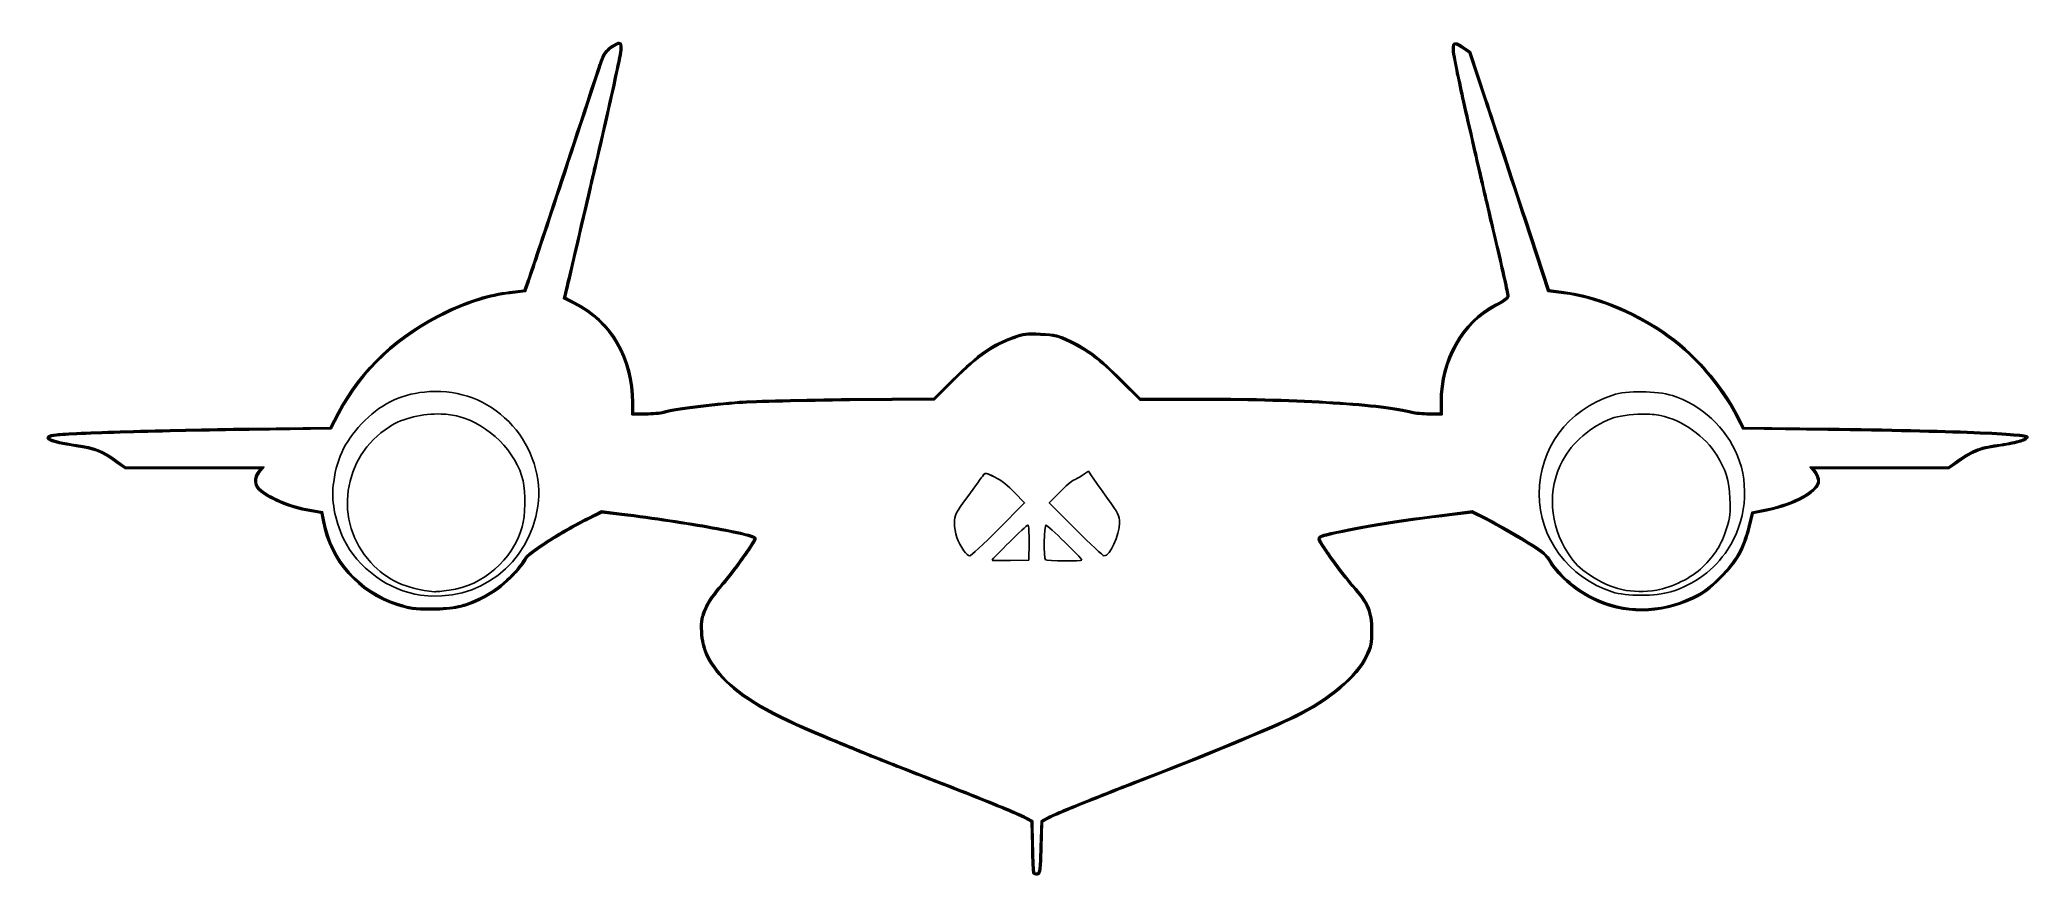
# Model space of a CAD drawing. Extents: x 157 to 442, y 362 to 482.
import ezdxf

# ---------------------------------------------------------------- set-up
doc = ezdxf.new("R2010")
doc.units = 0
for name, color, linetype in [('Cu', 7, 'CONTINUOUS'), ('Edge.Cuts', 7, 'CONTINUOUS'), ('Mask', 7, 'CONTINUOUS')]:
    doc.layers.add(name, color=color, linetype=linetype)

msp = doc.modelspace()

# ---------------------------------------------------------------- linework, layer by layer
at = {"layer": 'Cu', "color": 7}
for points in [[(240.157675, 481.17525)], [(292.523441, 419.777458)], [(298.617221, 412.407793)], [(301.198248, 412.407846)]]:
    msp.add_lwpolyline(points, close=True, dxfattribs=at)
for points in [[(240.168408, 481.290763), (240.168461, 481.290643)], [(240.179963, 481.406441), (240.180131, 481.406238)], [(360.737546, 480.602758), (361.701282, 479.926937), (363.935645, 473.201433)], [(364.047348, 473.238418), (361.798818, 480.001603), (360.805653, 480.69887)], [(364.158009, 473.274001), (361.897782, 480.075356), (360.871974, 480.794289)], [(369.568105, 456.160959), (372.976545, 445.814952), (375.240215, 445.528769)], [(375.254868, 445.643698), (373.063465, 445.922015), (369.679675, 456.197893)], [(375.269486, 445.759942), (373.150634, 446.028895), (369.790468, 456.235248)], [(227.030826, 447.237345), (226.584298, 446.01155), (224.505097, 445.756393)], [(227.140143, 447.19787), (226.669923, 445.904413), (224.519538, 445.640743)], [(224.534368, 445.523658), (226.754935, 445.797775), (227.249739, 447.158051)], [(232.54773, 446.235662), (232.199474, 444.796083), (233.721807, 444.032325)], [(233.774336, 444.13793), (232.334396, 444.858635), (232.662521, 446.207758)], [(233.826894, 444.241175), (232.470069, 444.922178), (232.775222, 446.18073)], [(367.16983, 445.127249), (367.16983, 445.125484)], [(287.798194, 433.176243), (285.146608, 430.560866), (273.166216, 430.440191)], [(287.879868, 433.093011), (285.194816, 430.443111), (273.166983, 430.324453)], [(273.168026, 430.207199), (285.243247, 430.327883), (287.962061, 433.008775)], [(311.874586, 432.991536), (314.61582, 430.274444), (323.868774, 430.272678)], [(323.868153, 430.390341), (314.664536, 430.391841), (311.957508, 433.073968)], [(323.868686, 430.505617), (314.712274, 430.509148), (312.040006, 433.157283)], [(241.985161, 429.865837), (241.986927, 428.172831), (243.916137, 428.172831)], [(243.915513, 428.289786), (242.104968, 428.289786), (242.101968, 429.865963)], [(243.916049, 428.405814), (242.221313, 428.405814), (242.219548, 429.866075)], [(357.711903, 430.019668), (357.711903, 428.288226), (356.018545, 428.291226)], [(357.594475, 430.019393), (357.594475, 428.40569), (356.018693, 428.407456)], [(356.018782, 428.174517), (357.829038, 428.170986), (357.829038, 430.019164)], [(199.92365, 428.45559), (198.827157, 426.372938), (187.277772, 426.219505)], [(200.027344, 428.400996), (198.897956, 426.256468), (187.278814, 426.102658)], [(187.279455, 425.985039), (198.968489, 426.140202), (200.130495, 428.346981)], [(400.002694, 427.757295), (400.819891, 426.136698), (412.989933, 425.978083)], [(412.992175, 426.095353), (400.891098, 426.253558), (400.107408, 427.810686)], [(412.993341, 426.210987), (400.964665, 426.369601), (400.211262, 427.86262)], [(158.618954, 424.869512), (158.617188, 424.871278)], [(168.214988, 421.388724), (169.508023, 420.464631), (179.333361, 420.464631), (188.881129, 420.464631), (188.546664, 420.038794)], [(168.282716, 421.484001), (169.546879, 420.581661), (179.333501, 420.581661), (189.121586, 420.581661), (188.638189, 419.966428)], [(188.729424, 419.893914), (189.362149, 420.699044), (179.333368, 420.699044), (169.583887, 420.699044), (168.34947, 421.580035)], [(431.156209, 421.362835), (430.239019, 420.69908), (420.486044, 420.69908), (410.453815, 420.69908), (411.086542, 419.893949)], [(411.178698, 419.966451), (410.693838, 420.581683), (420.484848, 420.581683), (430.275865, 420.581683), (431.223618, 421.268698)], [(411.269422, 420.038891), (410.934954, 420.464728), (420.486176, 420.464728), (430.314958, 420.464728), (431.292491, 421.173316)], [(306.430668, 419.534301), (307.267091, 420.101188)], [(307.267091, 420.101188), (307.791506, 419.310178)], [(296.714358, 417.054313), (298.133793, 415.560178), (294.353028, 411.764766)], [(305.455083, 411.764766), (301.665528, 415.560178), (303.183108, 417.121701)], [(195.901447, 414.373577), (197.561704, 414.094287), (197.79445, 412.84608)], [(195.921401, 414.489373), (197.661634, 414.196408), (197.909194, 412.866328)], [(198.02376, 412.887391), (197.761705, 414.297664), (195.941113, 414.604538)], [(240.549078, 414.052844), (237.661305, 414.406273), (235.711412, 413.442537)], [(235.763681, 413.338011), (237.682631, 414.285763), (240.536141, 413.937126)], [(235.81484, 413.233987), (237.702668, 414.166696), (240.521484, 413.821882)], [(364.123531, 413.427063), (362.159842, 414.406317), (359.268617, 414.051167)], [(359.283678, 413.935663), (362.138658, 414.287226), (364.070785, 413.321893)], [(359.298055, 413.820223), (362.118592, 414.166758), (364.018488, 413.21681)], [(404.235182, 414.664916), (402.145636, 414.245972), (401.607738, 412.101257)], [(401.72167, 412.072408), (402.24169, 414.145161), (404.258778, 414.550918)], [(401.833721, 412.044489), (402.33714, 414.046109), (404.281869, 414.437468)], [(298.779791, 409.897093), (298.740266, 407.386348), (296.113803, 407.320423)], [(298.216689, 370.427665), (299.092507, 369.934582), (299.151119, 366.505459)], [(298.272963, 370.529413), (299.207531, 370.004998), (299.269031, 366.508416)], [(299.385655, 366.510597), (299.323601, 370.07247), (298.33055, 370.631068)], [(301.485503, 370.632789), (300.494173, 370.074201), (300.37521, 366.281295)], [(300.492176, 366.276973), (300.609363, 370.003536), (301.542468, 370.530876)], [(300.60972, 366.27448), (300.723511, 369.934626), (301.60105, 370.42943)]]:
    msp.add_lwpolyline(points, dxfattribs=at)
for points in [[(238.918946, 480.638788), (238.111503, 480.053878), (237.909686, 479.70266), (237.275396, 477.77795)], [(238.849161, 480.733841), (238.440192, 480.437576), (238.169482, 480.184821), (237.930249, 479.768375)], [(238.133644, 479.652872), (238.35576, 480.039526), (238.588575, 480.255552), (238.98704, 480.544199)], [(239.830145, 481.338975), (239.574864, 481.235556), (239.256806, 481.029134), (238.849161, 480.733841)], [(240.168461, 481.290643), (239.930321, 481.314943), (239.526543, 481.078925), (238.918946, 480.638788)], [(238.98704, 480.544199), (239.389521, 480.835759), (239.702354, 481.034387), (239.918027, 481.121757)], [(240.180131, 481.406238), (240.070975, 481.41736), (239.957785, 481.390702), (239.830145, 481.338975)], [(239.918027, 481.121757), (240.025868, 481.165452), (240.108058, 481.180281), (240.157675, 481.17525)], [(240.139083, 478.736075), (240.499278, 480.485818), (240.565256, 481.250285), (240.168408, 481.290763)], [(240.15771, 481.175214), (240.207318, 481.169918), (240.226738, 481.157648), (240.254252, 481.114837)], [(240.450638, 481.240932), (240.390702, 481.334279), (240.289111, 481.39531), (240.179963, 481.406441)], [(240.254252, 481.114837), (240.309245, 481.029214), (240.342523, 480.783555), (240.304214, 480.39074)], [(240.536879, 480.368566), (240.576777, 480.778268), (240.570598, 481.054221), (240.450638, 481.240932)], [(360.805653, 480.69887), (359.379003, 481.699408), (359.178873, 481.39058), (359.658678, 478.924948)], [(359.418607, 481.175329), (359.304843, 480.999299), (359.291435, 480.74438), (359.318614, 480.375372)], [(359.668591, 481.342559), (359.566903, 481.325081), (359.47548, 481.26338), (359.418607, 481.175329)], [(359.551367, 480.390625), (359.525503, 480.741591), (359.560812, 480.963337), (359.615187, 481.047486)], [(359.615187, 481.047486), (359.642374, 481.089591), (359.664177, 481.103715), (359.708287, 481.111306)], [(359.994435, 481.30116), (359.877449, 481.341588), (359.770279, 481.360036), (359.668591, 481.342559)], [(359.708287, 481.111306), (359.752422, 481.11925), (359.823807, 481.113071), (359.918619, 481.080323)], [(359.918619, 481.080323), (360.108243, 481.014737), (360.384232, 480.850544), (360.737546, 480.602758)], [(360.871974, 480.794289), (360.51196, 481.046771), (360.228407, 481.220197), (359.994435, 481.30116)], [(237.275396, 477.77795), (231.421698, 460.015295), (227.519403, 448.24172), (227.140143, 447.19787)], [(237.16477, 477.813301), (234.237937, 468.932022), (231.799005, 461.549772), (230.044457, 456.255833)], [(230.26509, 456.181703), (232.019709, 461.475854), (234.458544, 468.859534), (237.385404, 477.740901)], [(240.024915, 478.759789), (239.40391, 475.743131), (237.091841, 465.504426), (236.518211, 463.233033)], [(236.630778, 463.205803), (237.206553, 465.485668), (239.517048, 475.714445), (240.139083, 478.736075)], [(236.743982, 463.176372), (237.321893, 465.464713), (239.631084, 475.686875), (240.254138, 478.713482)], [(237.930249, 479.768375), (237.691008, 479.351929), (237.482405, 478.777152), (237.16477, 477.813301)], [(237.385404, 477.740901), (237.702059, 478.701768), (237.911518, 479.266218), (238.133644, 479.652872)], [(240.304214, 480.39074), (240.265992, 479.997915), (240.168682, 479.458155), (240.024915, 478.759789)], [(240.254138, 478.713482), (240.398531, 479.414902), (240.496971, 479.958855), (240.536879, 480.368566)], [(359.318614, 480.375372), (359.345801, 480.006363), (359.424133, 479.521384), (359.544464, 478.903035)], [(359.544464, 478.903035), (360.059985, 476.253894), (360.476387, 474.320853), (361.447802, 470.069025)], [(359.773766, 478.947594), (359.654194, 479.562077), (359.577213, 480.03965), (359.551367, 480.390625)], [(359.658678, 478.924948), (360.173988, 476.276923), (360.590193, 474.346273), (361.56151, 470.094868)], [(361.675392, 470.120478), (360.704171, 474.371459), (360.288855, 476.300695), (359.773766, 478.947594)], [(363.935645, 473.201433), (365.171795, 469.481819), (367.706669, 461.812785), (369.568105, 456.160959)], [(369.679675, 456.197893), (367.818205, 461.849825), (365.28358, 469.518568), (364.047348, 473.238418)], [(369.790468, 456.235248), (367.928962, 461.887286), (365.394318, 469.553901), (364.158009, 473.274001)], [(361.447802, 470.069025), (361.902716, 468.078025), (362.442892, 465.713214), (362.647743, 464.814128)], [(361.56151, 470.094868), (362.016423, 468.10385), (362.556348, 465.73817), (362.761218, 464.839003)], [(362.875323, 464.86559), (362.670437, 465.764835), (362.130306, 468.129443), (361.675392, 470.120478)], [(362.647743, 464.814128), (362.852691, 463.914521), (363.157579, 462.600782), (363.325294, 461.893597)], [(362.761218, 464.839003), (362.966073, 463.939858), (363.27043, 462.626068), (363.437973, 461.919575)], [(363.552875, 461.946781), (363.385495, 462.652579), (363.080077, 463.966849), (362.875323, 464.86559)], [(236.04927, 461.246932), (235.229981, 457.684211), (232.847269, 447.469542), (232.54773, 446.235662)], [(232.662521, 446.207758), (232.963421, 447.44723), (235.344048, 457.656073), (236.163498, 461.219473)], [(232.775222, 446.18073), (233.07748, 447.425795), (235.457156, 457.629641), (236.276763, 461.193722)], [(236.518211, 463.233033), (236.452272, 462.971865), (236.241366, 462.082286), (236.04927, 461.246932)], [(236.163498, 461.219473), (236.355506, 462.054425), (236.565903, 462.948898), (236.630778, 463.205803)], [(236.276763, 461.193722), (236.468673, 462.028264), (236.680179, 462.923731), (236.743982, 463.176372)], [(363.325294, 461.893597), (363.49271, 461.187684), (363.785982, 459.926554), (363.976983, 459.092021)], [(363.437973, 461.919575), (363.60553, 461.213083), (363.900198, 459.952273), (364.091298, 459.117328)], [(364.204564, 459.143474), (364.013368, 459.978837), (363.720573, 461.239711), (363.552875, 461.946781)], [(363.976983, 459.092021), (364.168443, 458.255537), (364.965673, 454.849718), (365.7493, 451.521736)], [(364.091298, 459.117328), (364.282405, 458.28239), (365.07868, 454.876363), (365.862295, 451.548478)], [(365.976881, 451.574919), (365.193298, 454.902698), (364.395317, 458.310088), (364.204564, 459.143474)], [(230.044457, 456.255833), (228.289917, 450.961894), (227.216231, 447.747641), (227.030826, 447.237345)], [(227.249739, 447.158051), (227.4436, 447.691606), (228.51048, 450.887561), (230.26509, 456.181703)], [(365.7493, 451.521736), (366.141003, 449.858222), (366.496524, 448.304323), (366.754417, 447.140935)], [(365.862295, 451.548478), (366.645903, 448.220593), (367.28668, 445.331173), (367.286118, 445.126603)], [(366.982007, 447.190667), (366.723787, 448.355485), (366.368787, 449.91054), (365.976881, 451.574919)], [(366.754417, 447.140935), (366.883373, 446.559237), (366.987559, 446.074443), (367.059579, 445.723768)], [(367.288881, 445.771779), (367.216411, 446.124546), (367.111112, 446.608254), (366.982007, 447.190667)], [(224.505097, 445.756393), (221.567865, 445.395223), (218.681866, 444.506518), (215.457303, 442.973777)], [(224.519538, 445.640743), (221.596106, 445.281268), (218.723779, 444.39791), (215.507816, 442.86926)], [(215.557253, 442.763454), (218.764629, 444.28802), (221.624747, 445.165877), (224.534368, 445.523658)], [(233.721807, 444.032325), (238.918206, 441.4295), (241.978135, 436.19043), (241.985161, 429.865837)], [(242.101968, 429.865963), (242.095218, 436.228228), (239.010491, 441.515195), (233.774336, 444.13793)], [(242.219548, 429.866075), (242.212486, 436.266025), (239.102808, 441.598522), (233.826894, 444.241175)], [(365.450952, 443.944513), (360.67686, 441.493497), (357.594475, 436.018504), (357.594475, 430.019393)], [(365.504868, 443.840473), (360.77551, 441.412423), (357.711903, 435.978763), (357.711903, 430.019668)], [(357.829038, 430.019164), (357.829038, 435.93823), (360.873307, 441.330592), (365.557937, 443.735681)], [(366.735368, 444.701376), (366.433596, 444.483585), (365.991437, 444.222002), (365.450952, 443.944513)], [(367.286118, 445.126603), (367.286118, 444.899285), (366.593095, 444.399163), (365.504868, 443.840473)], [(365.557937, 443.735681), (366.105677, 444.016887), (366.554651, 444.284445), (366.871659, 444.513226)], [(367.076731, 444.98756), (367.003112, 444.908911), (366.886259, 444.810268), (366.735368, 444.701376)], [(366.871659, 444.513226), (367.030159, 444.627608), (367.155398, 444.73221), (367.24577, 444.828725)], [(367.059579, 445.723768), (367.095594, 445.548426), (367.123664, 445.40661), (367.14229, 445.303103)], [(367.16983, 445.125484), (367.16983, 445.128132), (367.15041, 445.066254), (367.076731, 444.98756)], [(367.14229, 445.303103), (367.161003, 445.199588), (367.16983, 445.121971), (367.16983, 445.127249)], [(367.24577, 444.828725), (367.336151, 444.925241), (367.402663, 445.009054), (367.402663, 445.125255)], [(367.373357, 445.344211), (367.354026, 445.450913), (367.325073, 445.595396), (367.288881, 445.771779)], [(367.402663, 445.125255), (367.402813, 445.18166), (367.3926, 445.237518), (367.373357, 445.344211)], [(375.240215, 445.528769), (379.701131, 444.963374), (384.83507, 442.903452), (389.408434, 439.837688)], [(389.472648, 439.93373), (384.885828, 443.00852), (379.739755, 445.075265), (375.254868, 445.643698)], [(389.537689, 440.03094), (384.93742, 443.114746), (379.778342, 445.188474), (375.269486, 445.759942)], [(215.457303, 442.973777), (208.543659, 439.687477), (203.216498, 434.710423), (199.92365, 428.45559)], [(215.507816, 442.86926), (208.614446, 439.592585), (203.307911, 434.632491), (200.027344, 428.400996)], [(200.130495, 428.346981), (203.398772, 434.555136), (208.684169, 439.496423), (215.557253, 442.763454)], [(296.652895, 439.363849), (293.32441, 438.145513), (291.652466, 436.977509), (287.798194, 433.176243)], [(296.693838, 439.25561), (293.375996, 438.041165), (291.730698, 436.890875), (287.879868, 433.093011)], [(287.962061, 433.008775), (291.809448, 436.803244), (293.426822, 437.934112), (296.734007, 439.144654)], [(300.435447, 439.803483), (298.476966, 439.890784), (297.908588, 439.823433), (296.652895, 439.363849)], [(300.430653, 439.686275), (298.475553, 439.773395), (297.942641, 439.712675), (296.693838, 439.25561)], [(296.734007, 439.144654), (297.97593, 439.599224), (298.473479, 439.657465), (300.425198, 439.5705)], [(300.425198, 439.5705), (302.515274, 439.477401), (302.826324, 439.399219), (304.645663, 438.515378)], [(304.696278, 438.619865), (302.874371, 439.504955), (302.523401, 439.593058), (300.430653, 439.686275)], [(304.74729, 438.725948), (302.922804, 439.612288), (302.530872, 439.710145), (300.435447, 439.803483)], [(304.645663, 438.515378), (307.276444, 437.237344), (308.645344, 436.191313), (311.874586, 432.991536)], [(311.957508, 433.073968), (308.725541, 436.276445), (307.335363, 437.3378), (304.696278, 438.619865)], [(312.040006, 433.157283), (308.805309, 436.362462), (307.394674, 437.439855), (304.74729, 438.725948)], [(389.408434, 439.837688), (393.551679, 437.060236), (397.700494, 432.328867), (400.002694, 427.757295)], [(400.107408, 427.810686), (397.794438, 432.403641), (393.63679, 437.142253), (389.472648, 439.93373)], [(400.211262, 427.86262), (397.887523, 432.476951), (393.722775, 437.225436), (389.537689, 440.03094)], [(251.010499, 429.395413), (248.957038, 429.129134), (247.228345, 428.850436), (246.510736, 428.64028)], [(257.402328, 429.936276), (253.486466, 429.655371), (247.933811, 428.935738), (246.543446, 428.528556)], [(257.392919, 430.052274), (255.431799, 429.911596), (253.06396, 429.661692), (251.010499, 429.395413)], [(251.039894, 429.164151), (253.089153, 429.429883), (255.455473, 429.679064), (257.410247, 429.819291)], [(273.166216, 430.440191), (266.549657, 430.374429), (259.460733, 430.200605), (257.392919, 430.052274)], [(273.166983, 430.324453), (266.551646, 430.258678), (259.457576, 430.083703), (257.402328, 429.936276)], [(257.410247, 429.819291), (259.452921, 429.965821), (266.553912, 430.141454), (273.168026, 430.207199)], [(353.5078, 428.518273), (349.521723, 429.621838), (337.401296, 430.387821), (323.868153, 430.390341)], [(342.27633, 429.983237), (337.053175, 430.313001), (330.637451, 430.504355), (323.868686, 430.505617)], [(323.868774, 430.272678), (330.633152, 430.271796), (337.044066, 430.079665), (342.2609, 429.750298)], [(342.2609, 429.750298), (347.477735, 429.420923), (351.507145, 428.951056), (353.477543, 428.40554)], [(353.539518, 428.631585), (351.523837, 429.189635), (347.499476, 429.653465), (342.27633, 429.983237)], [(246.543446, 428.528556), (246.094713, 428.397141), (244.911873, 428.289786), (243.915513, 428.289786)], [(246.510736, 428.64028), (246.098606, 428.519587), (244.904006, 428.405814), (243.916049, 428.405814)], [(243.916137, 428.172831), (244.920901, 428.172831), (246.090997, 428.273778), (246.576339, 428.415921)], [(246.576339, 428.415921), (247.249097, 428.612942), (248.990634, 428.89842), (251.039894, 429.164151)], [(353.477543, 428.40554), (353.959724, 428.272048), (355.079003, 428.175232), (356.018782, 428.174517)], [(356.018545, 428.291226), (355.087255, 428.291931), (353.95738, 428.393811), (353.5078, 428.518273)], [(356.018693, 428.407456), (355.095898, 428.408153), (353.956502, 428.516144), (353.539518, 428.631585)], [(159.711919, 425.286741), (157.317454, 424.995021), (158.582584, 424.319226), (162.561041, 423.764766)], [(158.401723, 424.960944), (158.377899, 424.903214), (158.381342, 424.832235), (158.405166, 424.776475)], [(158.518959, 425.098867), (158.468645, 425.062411), (158.425551, 425.018629), (158.401723, 424.960944)], [(158.405166, 424.776475), (158.452824, 424.664962), (158.552549, 424.595466), (158.691357, 424.521318)], [(159.696482, 425.402299), (159.091265, 425.328593), (158.720225, 425.244868), (158.518959, 425.098867)], [(158.617188, 424.871278), (158.618247, 424.873926), (158.627489, 424.889197), (158.655118, 424.909234)], [(158.801702, 424.726416), (158.683284, 424.789706), (158.625667, 424.8538), (158.618954, 424.869512)], [(158.655118, 424.909234), (158.765627, 424.989385), (159.133738, 425.099167), (159.72575, 425.171294)], [(158.691357, 424.521318), (159.246591, 424.224709), (160.550624, 423.926838), (162.544601, 423.648952)], [(162.577363, 423.879913), (160.592888, 424.156476), (159.275376, 424.473378), (158.801702, 424.726416)], [(169.766635, 425.848828), (164.649854, 425.697452), (160.786993, 425.535156), (159.696482, 425.402299)], [(187.278814, 426.102658), (175.209926, 425.942721), (161.849021, 425.547096), (159.711919, 425.286741)], [(159.72575, 425.171294), (160.772347, 425.298793), (164.658207, 425.464751), (169.773491, 425.616092)], [(162.561041, 423.764766), (165.122914, 423.407728), (166.175659, 422.987766), (168.282716, 421.484001)], [(168.34947, 421.580035), (166.235807, 423.088509), (165.147288, 423.521744), (162.577363, 423.879913)], [(187.277772, 426.219505), (181.242627, 426.139531), (174.883418, 426.000213), (169.766635, 425.848828)], [(169.773491, 425.616092), (174.888775, 425.767433), (181.245717, 425.905083), (187.279455, 425.985039)], [(412.989933, 425.978083), (421.773664, 425.86334), (428.937716, 425.69513), (433.885368, 425.497076)], [(441.49657, 424.954243), (441.65242, 425.421793), (430.56097, 425.865861), (412.992175, 426.095353)], [(433.895669, 425.72998), (428.944301, 425.928184), (421.778395, 426.096234), (412.993341, 426.210987)], [(437.193815, 423.873046), (434.648631, 423.518337), (433.435529, 423.013955), (431.156209, 421.362835)], [(431.223618, 421.268698), (433.496328, 422.915001), (434.673498, 423.404106), (437.20897, 423.757461)], [(433.885368, 425.497076), (436.359202, 425.398045), (438.278879, 425.290513), (439.567824, 425.179847)], [(439.58847, 425.412751), (438.292561, 425.524017), (436.371357, 425.630878), (433.895669, 425.72998)], [(440.250548, 424.454055), (439.530644, 424.25315), (438.495779, 424.054496), (437.193815, 423.873046)], [(437.20897, 423.757461), (439.819135, 424.121241), (441.36256, 424.552213), (441.49657, 424.954243)], [(437.224939, 423.642146), (438.533136, 423.82447), (439.575389, 424.022568), (440.312709, 424.228328)], [(439.567824, 425.179847), (440.2123, 425.124501), (440.700325, 425.068714), (441.016027, 425.012618)], [(441.057355, 425.24207), (440.727698, 425.300682), (440.236425, 425.357122), (439.58847, 425.412751)], [(441.084993, 424.752315), (440.891988, 424.655375), (440.6105, 424.554499), (440.250548, 424.454055)], [(440.312709, 424.228328), (440.681364, 424.3312), (440.973074, 424.435615), (441.188518, 424.543827)], [(441.016027, 425.012618), (441.158497, 424.987284), (441.254739, 424.962656), (441.32118, 424.940235)], [(441.436648, 425.1507), (441.346214, 425.184773), (441.222193, 425.212755), (441.057355, 425.24207)], [(441.32118, 424.940235), (441.282782, 424.890009), (441.237146, 424.828731), (441.084993, 424.752315)], [(441.188518, 424.543827), (441.403961, 424.65203), (441.554684, 424.757893), (441.607461, 424.916217)], [(441.553881, 425.08688), (441.518219, 425.11751), (441.481851, 425.133664), (441.436648, 425.1507)], [(441.602165, 425.021383), (441.589542, 425.051572), (441.571712, 425.071609), (441.553881, 425.08688)], [(441.607461, 424.916217), (441.61823, 424.948524), (441.614523, 424.991159), (441.602165, 425.021383)], [(162.544601, 423.648952), (165.098428, 423.293034), (166.114534, 422.887772), (168.214988, 421.388724)], [(431.292491, 421.173316), (433.558597, 422.81486), (434.699175, 423.290147), (437.224939, 423.642146)], [(188.546664, 420.038794), (187.88076, 419.192238), (187.894798, 418.116733), (188.600112, 417.451001)], [(188.638189, 419.966428), (188.001776, 419.157366), (188.018404, 418.158493), (188.679214, 417.534786)], [(188.76046, 417.619899), (188.144194, 418.201579), (188.122515, 419.122354), (188.729424, 419.893914)], [(290.011233, 416.494746), (291.049736, 417.907731), (292.037268, 419.259531), (292.207038, 419.499141)], [(292.207038, 419.499141), (292.318316, 419.656258), (292.398108, 419.753016), (292.523441, 419.777458)], [(292.523441, 419.777458), (292.732323, 419.818183), (293.070251, 419.658411), (293.904791, 419.241328)], [(293.904791, 419.241328), (294.763376, 418.812306), (295.835928, 417.977841), (296.714358, 417.054313)], [(303.183108, 417.121701), (304.017146, 417.980338), (304.901103, 418.747108), (305.147463, 418.825311)], [(305.147463, 418.825311), (305.393793, 418.903551), (305.970971, 419.222346), (306.430668, 419.534301)], [(307.791506, 419.310178), (308.080106, 418.874743), (309.078011, 417.465298), (310.009278, 416.178343)], [(404.258778, 414.550918), (408.235263, 415.350711), (411.662095, 417.272218), (411.662095, 418.700826)], [(411.545137, 418.699182), (411.545137, 418.388723), (411.353218, 418.023898), (410.981376, 417.642346)], [(411.086542, 419.893949), (411.332528, 419.581231), (411.545137, 419.009843), (411.545137, 418.699182)], [(411.148738, 417.480413), (411.543787, 417.885772), (411.779745, 418.295465), (411.779745, 418.699305)], [(411.662095, 418.700826), (411.662095, 419.058853), (411.444925, 419.627998), (411.178698, 419.966451)], [(411.779745, 418.699305), (411.779745, 419.104699), (411.555889, 419.67471), (411.269422, 420.038891)], [(188.600112, 417.451001), (189.98339, 416.145435), (193.090515, 414.845898), (195.901447, 414.373577)], [(188.679214, 417.534786), (190.026386, 416.263296), (193.131454, 414.958168), (195.921401, 414.489373)], [(195.941113, 414.604538), (193.17216, 415.069807), (190.071537, 416.382479), (188.76046, 417.619899)], [(288.118653, 412.703728), (288.124653, 413.861286), (288.221838, 414.059983), (290.011233, 416.494746)], [(310.009278, 416.178343), (311.548751, 414.050968), (311.702643, 413.736313), (311.702643, 412.721308)], [(409.395249, 416.492403), (408.055002, 415.741339), (406.212068, 415.062525), (404.235182, 414.664916)], [(404.281869, 414.437468), (406.281466, 414.839649), (408.141649, 415.521014), (409.509172, 416.287366)], [(410.981376, 417.642346), (410.609534, 417.260794), (410.065377, 416.867943), (409.395249, 416.492403)], [(409.509172, 416.287366), (410.192938, 416.670543), (410.753698, 417.075045), (411.148738, 417.480413)], [(197.79445, 412.84608), (198.829758, 407.279012), (202.852415, 402.749969), (208.364583, 400.943261)], [(197.909194, 412.866328), (198.936641, 407.341528), (202.928584, 402.847791), (208.401866, 401.053828)], [(208.438722, 401.165598), (203.004319, 402.946822), (199.043351, 407.404842), (198.02376, 412.887391)], [(226.807631, 407.655876), (227.263526, 408.448566), (232.188213, 411.572406), (235.763681, 413.338011)], [(235.711412, 413.442537), (233.918237, 412.557045), (231.791546, 411.333854), (230.05309, 410.230632)], [(230.177208, 410.034158), (231.908867, 411.133063), (234.032548, 412.353871), (235.81484, 413.233987)], [(240.521484, 413.821882), (245.091406, 413.262676), (249.860838, 412.533635), (253.486311, 411.878884)], [(240.536141, 413.937126), (249.680801, 412.818118), (259.620131, 411.022821), (259.620131, 410.490351)], [(253.527701, 412.108124), (249.896773, 412.763855), (245.123819, 413.493046), (240.549078, 414.052844)], [(289.445801, 408.729606), (288.604683, 409.868571), (288.113666, 411.338368), (288.118653, 412.703728)], [(293.485871, 407.362873), (293.485871, 407.564413), (298.412276, 412.407793), (298.617221, 412.407793)], [(298.617191, 412.407831), (298.728341, 412.407831), (298.801316, 411.277956), (298.779791, 409.897093)], [(301.114751, 407.424448), (300.853676, 407.685523), (300.932636, 412.407846), (301.198248, 412.407846)], [(301.198248, 412.407831), (301.432668, 412.407831), (306.331061, 407.615646), (306.331061, 407.386348)], [(311.702643, 412.721308), (311.702643, 410.932281), (310.346133, 407.969353), (309.527343, 407.969353)], [(359.268617, 414.051167), (351.374244, 413.080528), (344.890745, 412.019244), (341.231641, 411.097878)], [(341.261703, 410.985471), (344.909696, 411.904033), (351.391855, 412.965343), (359.283678, 413.935663)], [(341.290394, 410.872107), (344.927263, 411.787876), (351.408776, 412.85022), (359.298055, 413.820223)], [(364.018488, 413.21681), (365.073116, 412.690264), (367.430592, 411.359726), (369.244079, 410.266964)], [(364.070785, 413.321893), (365.133468, 412.791336), (367.488768, 411.461526), (369.304675, 410.367306)], [(369.364631, 410.466872), (367.546298, 411.562547), (365.19426, 412.892475), (364.123531, 413.427063)], [(230.05309, 410.230632), (229.183866, 409.679025), (228.410866, 409.158526), (227.82562, 408.723817)], [(227.965265, 408.535958), (228.543326, 408.965335), (229.311382, 409.484705), (230.177208, 410.034158)], [(253.486311, 411.878884), (255.299057, 411.551513), (256.825697, 411.24206), (257.896427, 410.982384)], [(257.951605, 411.209894), (256.872719, 411.471548), (255.343166, 411.780259), (253.527701, 412.108124)], [(259.620131, 410.490351), (259.620131, 410.060421), (256.289103, 405.418198), (254.770031, 403.731561)], [(258.979125, 409.553168), (258.644781, 409.033851), (258.181163, 408.361234), (257.670576, 407.649821)], [(257.896427, 410.982384), (258.431791, 410.852546), (258.855157, 410.735578), (259.13774, 410.635849)], [(259.21533, 410.856466), (258.918563, 410.961199), (258.491048, 411.079068), (257.951605, 411.209894)], [(259.372206, 410.201405), (259.280421, 410.034184), (259.146293, 409.812818), (258.979125, 409.553168)], [(259.13774, 410.635849), (259.279027, 410.585976), (259.385746, 410.539519), (259.449787, 410.503098)], [(259.17401, 409.427276), (259.342926, 409.689627), (259.481097, 409.913783), (259.577445, 410.08931)], [(259.565308, 410.706475), (259.479243, 410.755377), (259.363714, 410.804094), (259.21533, 410.856466)], [(259.475651, 410.408295), (259.453318, 410.35595), (259.418098, 410.285016), (259.372206, 410.201405)], [(259.449787, 410.503098), (259.47468, 410.488887), (259.486067, 410.478824), (259.496306, 410.47035)], [(259.496306, 410.47035), (259.493658, 410.460993), (259.492775, 410.447488), (259.475651, 410.408295)], [(259.673925, 410.627208), (259.64303, 410.658103), (259.60834, 410.682024), (259.565308, 410.706475)], [(259.577445, 410.08931), (259.625641, 410.177051), (259.664039, 410.253132), (259.691226, 410.316882)], [(259.737745, 410.491014), (259.737745, 410.553069), (259.704909, 410.596348), (259.673925, 410.627208)], [(259.691226, 410.316882), (259.718414, 410.380613), (259.737745, 410.426435), (259.737745, 410.491014)], [(294.353028, 411.764766), (292.273226, 409.677418), (290.443571, 407.969353), (290.288088, 407.969353)], [(309.527343, 407.969353), (309.371748, 407.969353), (307.539228, 409.677418), (305.455083, 411.764766)], [(340.161009, 410.570317), (340.123493, 410.484959), (340.123317, 410.3902), (340.147238, 410.301364)], [(340.147238, 410.301364), (340.176544, 410.192146), (340.245793, 410.052801), (340.352398, 409.86518)], [(340.357553, 410.784101), (340.267234, 410.725136), (340.198533, 410.655693), (340.161009, 410.570317)], [(340.259756, 410.332146), (340.183751, 410.614881), (340.433058, 410.776806), (341.261703, 410.985471)], [(345.070301, 403.677366), (343.529816, 405.386181), (340.439913, 409.661503), (340.259756, 410.332146)], [(340.352398, 409.86518), (340.458994, 409.67756), (340.602665, 409.448029), (340.773063, 409.185907)], [(340.371394, 410.361785), (340.357271, 410.414306), (340.361155, 410.446172), (340.374925, 410.477297)], [(341.231641, 411.097878), (340.813032, 410.992465), (340.538183, 410.902022), (340.357553, 410.784101)], [(340.555872, 409.980772), (340.45293, 410.161948), (340.387098, 410.30335), (340.371394, 410.361785)], [(340.374925, 410.477297), (340.388607, 410.508457), (340.419237, 410.546237), (340.485264, 410.589357)], [(340.485264, 410.589357), (340.617318, 410.675598), (340.88033, 410.768848), (341.290394, 410.872107)], [(340.967913, 409.313565), (340.799139, 409.573179), (340.658805, 409.799604), (340.555872, 409.980772)], [(369.244079, 410.266964), (371.828932, 408.709402), (372.62994, 408.098557), (372.9887, 407.460215)], [(369.304675, 410.367306), (371.89186, 408.808341), (372.710785, 408.192658), (373.089828, 407.518183)], [(373.192007, 407.573926), (372.792632, 408.284526), (371.954136, 408.906503), (369.364631, 410.466872)], [(401.607738, 412.101257), (400.833052, 409.016347), (399.869829, 407.321938), (397.566569, 404.998191)], [(397.649403, 404.916643), (399.961293, 407.249106), (400.943823, 408.974908), (401.72167, 412.072408)], [(397.73221, 404.834528), (400.052744, 407.175699), (401.052715, 408.934414), (401.833721, 412.044489)], [(226.706712, 407.713527), (225.47977, 405.580163), (222.928751, 403.267264), (220.450149, 402.04831)], [(220.501474, 401.942991), (223.003901, 403.173658), (225.564131, 405.493746), (226.807631, 407.655876)], [(220.551864, 401.838039), (223.078114, 403.080429), (225.648376, 405.405457), (226.908421, 407.596356)], [(227.098071, 408.141095), (226.908818, 407.972779), (226.778088, 407.837618), (226.706712, 407.713527)], [(226.908421, 407.596356), (226.951056, 407.670415), (227.071952, 407.805814), (227.253225, 407.967024)], [(227.82562, 408.723817), (227.533001, 408.506467), (227.287333, 408.309401), (227.098071, 408.141095)], [(227.253225, 407.967024), (227.434508, 408.128242), (227.67623, 408.321274), (227.965265, 408.535958)], [(257.670576, 407.649821), (256.649393, 406.226979), (255.4351, 404.645645), (254.6828, 403.81037)], [(254.857003, 403.653442), (255.62378, 404.504799), (256.835866, 406.086221), (257.860288, 407.513584)], [(257.860288, 407.513584), (258.372499, 408.227265), (258.836197, 408.902566), (259.17401, 409.427276)], [(290.288088, 407.969353), (290.132748, 407.969353), (289.754103, 408.312141), (289.445801, 408.729606)], [(296.113803, 407.320423), (294.668703, 407.284123), (293.485871, 407.302498), (293.485871, 407.362873)], [(306.331061, 407.386348), (306.331061, 407.209183), (301.293191, 407.246136), (301.114751, 407.424448)], [(340.773063, 409.185907), (341.113869, 408.661674), (341.566188, 408.009827), (342.060922, 407.325663)], [(342.248878, 407.461945), (341.755813, 408.143796), (341.305462, 408.794336), (340.967913, 409.313565)], [(342.060922, 407.325663), (343.050397, 405.957328), (344.20825, 404.46152), (344.984904, 403.600002)], [(345.157351, 403.755245), (344.393523, 404.602533), (343.235017, 406.098226), (342.248878, 407.461945)], [(372.9887, 407.460215), (374.157393, 405.380794), (376.711563, 403.099028), (379.281472, 401.824313)], [(373.089828, 407.518183), (374.240628, 405.470593), (376.7854, 403.191988), (379.332993, 401.928343)], [(379.384785, 402.032845), (376.859506, 403.285413), (374.324914, 405.558166), (373.192007, 407.573926)], [(254.6828, 403.81037), (253.761302, 402.787219), (252.867769, 401.493985), (252.448436, 400.569159)], [(397.566569, 404.998191), (395.946343, 403.363559), (395.245532, 402.842406), (393.628855, 402.069036)], [(393.678213, 401.963518), (395.301648, 402.740121), (396.02596, 403.278771), (397.649403, 404.916643)], [(393.728981, 401.858827), (395.359172, 402.638659), (396.105567, 403.193417), (397.73221, 404.834528)], [(208.364583, 400.943261), (210.20132, 400.341234), (210.774024, 400.264465), (213.378102, 400.272603)], [(208.401866, 401.053828), (210.234784, 400.453056), (210.776066, 400.380651), (213.377944, 400.388788)], [(213.378111, 400.505295), (210.778455, 400.497351), (210.267806, 400.566114), (208.438722, 401.165598)], [(213.377944, 400.388788), (216.575186, 400.398763), (217.988284, 400.707021), (220.501474, 401.942991)], [(213.378102, 400.272603), (216.582752, 400.282578), (218.030019, 400.597821), (220.551864, 401.838039)], [(220.450149, 402.04831), (217.945605, 400.816601), (216.567957, 400.515243), (213.378111, 400.505295)], [(254.770031, 403.731561), (253.856246, 402.716983), (252.965523, 401.427081), (252.555183, 400.522093)], [(252.662291, 400.472582), (253.063642, 401.357738), (253.950935, 402.647433), (254.857003, 403.653442)], [(344.984904, 403.600002), (347.13285, 401.217343), (347.669054, 399.964784), (347.669248, 397.34344)], [(347.786118, 397.343376), (347.785923, 399.981238), (347.225673, 401.286471), (345.070301, 403.677366)], [(347.902028, 397.343519), (347.901833, 399.997886), (347.320144, 401.356114), (345.157351, 403.755245)], [(379.281472, 401.824313), (383.802756, 399.581678), (388.997355, 399.595343), (393.728981, 401.858827)], [(379.332993, 401.928343), (383.822238, 399.701601), (388.97641, 399.714291), (393.678213, 401.963518)], [(393.628855, 402.069036), (388.956874, 399.834116), (383.841984, 399.821988), (379.384785, 402.032845)], [(252.448436, 400.569159), (251.832948, 399.211716), (251.760433, 398.806508), (251.834678, 397.119346)], [(252.555183, 400.522093), (251.941646, 399.168966), (251.877588, 398.808598), (251.951673, 397.125118)], [(252.069224, 397.129656), (251.995252, 398.809456), (252.050687, 399.123763), (252.662291, 400.472582)], [(251.834678, 397.119346), (251.943022, 394.657569), (252.824207, 392.748184), (254.855211, 390.547284)], [(251.951673, 397.125118), (252.058923, 394.688143), (252.920246, 392.815731), (254.939951, 390.627073)], [(255.025954, 390.705854), (253.017547, 392.882268), (252.175378, 394.717487), (252.069224, 397.129656)], [(347.669248, 397.34344), (347.66938, 395.459415), (347.600661, 395.123605), (346.921008, 393.688457)], [(347.027328, 393.638788), (347.708943, 395.078001), (347.786253, 395.456158), (347.786118, 397.343376)], [(347.133106, 393.588543), (347.816643, 395.031812), (347.90216, 395.453095), (347.902028, 397.343519)], [(346.921008, 393.688457), (345.554218, 390.802511), (341.742828, 387.577074), (336.70604, 385.088913)], [(336.757316, 384.984493), (341.808933, 387.479983), (345.639191, 390.707728), (347.027328, 393.638788)], [(336.80952, 384.880381), (341.875967, 387.383195), (345.723575, 390.612366), (347.133106, 393.588543)], [(254.855211, 390.547284), (257.514619, 387.665425), (261.755571, 385.192844), (269.385465, 382.058079)], [(254.939951, 390.627073), (257.579943, 387.766266), (261.806201, 385.298473), (269.430183, 382.166136)], [(269.475193, 382.273549), (261.857109, 385.403459), (257.646522, 387.8661), (255.025954, 390.705854)], [(336.70604, 385.088913), (333.625712, 383.567242), (323.075516, 379.201174), (314.929615, 376.077328)], [(314.972156, 375.968376), (323.120553, 379.093183), (333.661683, 383.455258), (336.757316, 384.984493)], [(315.014126, 375.858451), (323.165023, 378.984212), (333.698589, 383.343589), (336.80952, 384.880381)], [(269.385465, 382.058079), (270.573534, 381.569957), (271.705629, 381.10129), (272.573228, 380.740905)], [(269.430183, 382.166136), (271.806573, 381.189786), (273.960393, 380.294346), (274.217298, 380.176873)], [(272.662947, 380.958105), (271.794977, 381.31864), (270.663508, 381.785321), (269.475193, 382.273549)], [(272.573228, 380.740905), (273.440828, 380.380529), (274.051523, 380.124287), (274.169692, 380.070256)], [(274.266313, 380.283996), (274.127578, 380.347463), (273.530926, 380.597562), (272.662947, 380.958105)], [(274.169692, 380.070256), (274.297482, 380.011821), (274.792127, 379.812734), (275.55238, 379.509937)], [(274.217298, 380.176873), (274.673793, 379.968156), (281.359091, 377.338213), (285.777843, 375.628536)], [(275.638656, 379.727129), (274.878898, 380.029731), (274.366775, 380.238069), (274.266313, 380.283996)], [(275.55238, 379.509937), (276.312633, 379.207141), (277.32897, 378.805331), (278.469468, 378.356551)], [(278.555745, 378.573742), (277.415449, 379.022451), (276.398406, 379.424535), (275.638656, 379.727129)], [(278.469468, 378.356551), (280.750457, 377.458984), (283.526629, 376.373734), (285.736321, 375.518775)], [(285.820867, 375.737687), (283.611811, 376.592408), (280.836327, 377.676334), (278.555745, 378.573742)], [(285.736321, 375.518775), (288.801828, 374.332684), (291.716763, 373.175652), (293.96864, 372.256873)], [(285.777843, 375.628536), (291.910061, 373.255896), (297.437373, 370.999641), (298.272963, 370.529413)], [(294.056637, 372.474073), (291.802986, 373.393567), (288.887575, 374.551137), (285.820867, 375.737687)], [(301.542468, 370.530876), (302.342223, 370.981708), (309.028158, 373.688916), (314.972156, 375.968376)], [(314.929615, 376.077328), (311.956855, 374.937306), (308.800348, 373.690608), (306.285247, 372.672339)], [(306.373209, 372.455183), (308.886748, 373.472817), (312.042892, 374.719011), (315.014126, 375.858451)], [(306.285247, 372.672339), (305.027692, 372.163199), (303.930534, 371.710051), (303.097484, 371.356886)], [(293.96864, 372.256873), (295.094582, 371.797483), (296.053604, 371.398674), (296.784013, 371.084526)], [(296.877174, 371.298274), (296.144603, 371.613349), (295.183463, 372.014321), (294.056637, 372.474073)], [(296.784013, 371.084526), (297.514413, 370.770378), (298.020983, 370.537801), (298.216689, 370.427665)], [(298.33055, 370.631068), (298.108469, 370.756042), (297.609754, 370.98319), (296.877174, 371.298274)], [(303.097484, 371.356886), (302.264434, 371.003722), (301.702526, 370.755124), (301.485503, 370.632789)], [(301.60105, 370.42943), (301.783903, 370.532504), (302.357745, 370.790821), (303.188889, 371.143182)], [(303.188889, 371.143182), (304.020041, 371.495552), (305.11644, 371.94637), (306.373209, 372.455183)], [(299.151119, 366.505459), (299.167802, 365.543021), (299.19702, 364.63479), (299.228709, 363.943521)], [(299.269031, 366.508416), (299.302406, 364.585528), (299.380781, 362.872806), (299.443346, 362.702751)], [(299.46148, 363.953831), (299.429879, 364.642011), (299.40225, 365.550136), (299.385655, 366.510597)], [(299.509765, 363.107329), (299.493258, 363.319727), (299.477281, 363.609742), (299.46148, 363.953831)], [(299.966298, 362.471308), (300.330138, 362.541058), (300.388406, 362.964801), (300.492176, 366.276973)], [(300.37521, 366.281295), (300.323307, 364.625743), (300.282773, 363.690536), (300.211432, 363.174565)], [(300.442491, 363.143564), (300.517256, 363.684587), (300.557861, 364.617798), (300.60972, 366.272715)], [(300.60972, 366.272715), (300.609747, 366.273597), (300.609694, 366.273527), (300.60972, 366.27448)], [(299.228709, 363.943521), (299.24451, 363.597896), (299.260134, 363.306715), (299.276994, 363.090125)], [(299.276994, 363.090125), (299.285821, 362.981825), (299.294295, 362.890879), (299.302857, 362.821171)], [(299.302857, 362.821171), (299.311684, 362.751437), (299.316451, 362.709905), (299.333928, 362.662557)], [(299.333928, 362.662557), (299.423965, 362.417878), (299.71338, 362.3049), (299.987338, 362.357403)], [(299.443346, 362.702751), (299.505896, 362.532681), (299.741118, 362.428153), (299.966298, 362.471308)], [(299.533863, 362.850442), (299.525918, 362.914438), (299.517974, 363.00113), (299.509765, 363.107329)], [(299.552841, 362.743554), (299.554606, 362.739141), (299.541719, 362.786454), (299.533863, 362.850442)], [(299.9442, 362.58667), (299.767808, 362.552862), (299.587973, 362.648107), (299.552841, 362.743554)], [(300.085575, 362.688385), (300.041439, 362.611677), (300.014252, 362.600096), (299.9442, 362.58667)], [(299.987338, 362.357403), (300.099195, 362.378853), (300.216622, 362.445321), (300.289049, 362.571187)], [(300.211432, 363.174565), (300.17577, 362.916583), (300.129693, 362.765075), (300.085575, 362.688385)], [(300.289049, 362.571187), (300.36152, 362.697044), (300.405064, 362.872907), (300.442491, 363.143564)]]:
    msp.add_open_spline(points, degree=3, dxfattribs=at)
at = {"layer": 'Edge.Cuts', "color": 7}
msp.add_lwpolyline([(240.157675, 481.17525)], close=True, dxfattribs=at)
for points in [[(240.179963, 481.406441), (240.180131, 481.406238)], [(360.737546, 480.602758), (361.701282, 479.926937), (363.935645, 473.201433)], [(364.046885, 473.237783), (361.799192, 480.001137), (360.805153, 480.698285)], [(364.158009, 473.274001), (361.897782, 480.075356), (360.871974, 480.794289)], [(369.568105, 456.160959), (372.976545, 445.814952), (375.240215, 445.528769)], [(375.25531, 445.644165), (373.063528, 445.921955), (369.679053, 456.198183)], [(375.269486, 445.759942), (373.150634, 446.028895), (369.790468, 456.235248)], [(227.030826, 447.237345), (226.584298, 446.01155), (224.505097, 445.756393)], [(227.140097, 447.19817), (226.670186, 445.90483), (224.519777, 445.640405)], [(224.534368, 445.523658), (226.754935, 445.797775), (227.249739, 447.158051)], [(232.54773, 446.235662), (232.199474, 444.796083), (233.721807, 444.032325)], [(233.774522, 444.137112), (232.334387, 444.858455), (232.661961, 446.207883)], [(233.826894, 444.241175), (232.470069, 444.922178), (232.775222, 446.18073)], [(367.16983, 445.127249), (367.16983, 445.125484)], [(287.798194, 433.176243), (285.146608, 430.560866), (273.166216, 430.440191)], [(287.880375, 433.092509), (285.194539, 430.443624), (273.166675, 430.324017)], [(273.168026, 430.207199), (285.243247, 430.327883), (287.962061, 433.008775)], [(311.874586, 432.991536), (314.61582, 430.274444), (323.868774, 430.272678)], [(323.868553, 430.389558), (314.664669, 430.391324), (311.957472, 433.073822)], [(323.868686, 430.505617), (314.712274, 430.509148), (312.040006, 433.157283)], [(241.985161, 429.865837), (241.986927, 428.172831), (243.916137, 428.172831)], [(243.915978, 428.289367), (242.104416, 428.289367), (242.10265, 429.865837)], [(243.916049, 428.405814), (242.221313, 428.405814), (242.219548, 429.866075)], [(357.594475, 430.019393), (357.594475, 428.40569), (356.018693, 428.407456)], [(356.018782, 428.174517), (357.829038, 428.170986), (357.829038, 430.019164)], [(357.712052, 430.019949), (357.712052, 428.288863), (356.018808, 428.290629)], [(199.92365, 428.45559), (198.827157, 426.372938), (187.277772, 426.219505)], [(200.026804, 428.4008), (198.897869, 426.256367), (187.278542, 426.102378)], [(187.279455, 425.985039), (198.968489, 426.140202), (200.130495, 428.346981)], [(400.002694, 427.757295), (400.819891, 426.136698), (412.989933, 425.978083)], [(412.991531, 426.094796), (400.891594, 426.252863), (400.107146, 427.810566)], [(412.993341, 426.210987), (400.964665, 426.369601), (400.211262, 427.86262)], [(158.618954, 424.869512), (158.617188, 424.871278)], [(168.214988, 421.388724), (169.508023, 420.464631), (179.333361, 420.464631), (188.881129, 420.464631), (188.546664, 420.038794)], [(168.281997, 421.484402), (169.546154, 420.5822), (179.334217, 420.5822), (189.122279, 420.5822), (188.638227, 419.966817)], [(188.729424, 419.893914), (189.362149, 420.699044), (179.333368, 420.699044), (169.583887, 420.699044), (168.34947, 421.580035)], [(431.156209, 421.362835), (430.239019, 420.69908), (420.486044, 420.69908), (410.453815, 420.69908), (411.086542, 419.893949)], [(411.178221, 419.966402), (410.694168, 420.581697), (420.485223, 420.581697), (430.276251, 420.581697), (431.22386, 421.268137)], [(411.269422, 420.038891), (410.934954, 420.464728), (420.486176, 420.464728), (430.314958, 420.464728), (431.292491, 421.173316)], [(195.901447, 414.373577), (197.561704, 414.094287), (197.79445, 412.84608)], [(195.921401, 414.489089), (197.662099, 414.196602), (197.909417, 412.866691)], [(198.02376, 412.887391), (197.761705, 414.297664), (195.941113, 414.604538)], [(240.549078, 414.052844), (237.661305, 414.406273), (235.711412, 413.442537)], [(235.763033, 413.338562), (237.682393, 414.286365), (240.535643, 413.937217)], [(235.81484, 413.233987), (237.702668, 414.166696), (240.521484, 413.821882)], [(364.123531, 413.427063), (362.159842, 414.406317), (359.268617, 414.051167)], [(359.283173, 413.935417), (362.138798, 414.286524), (364.070965, 413.321853)], [(359.298055, 413.820223), (362.118592, 414.166758), (364.018488, 413.21681)], [(404.235182, 414.664916), (402.145636, 414.245972), (401.607738, 412.101257)], [(401.721078, 412.072136), (402.24171, 414.145387), (404.258485, 414.551029)], [(401.833721, 412.044489), (402.33714, 414.046109), (404.281869, 414.437468)], [(298.216689, 370.427665), (299.092507, 369.934582), (299.151119, 366.505459)], [(298.27343, 370.530024), (299.207639, 370.004272), (299.268369, 366.50809)], [(299.385655, 366.510597), (299.323601, 370.07247), (298.33055, 370.631068)], [(301.485503, 370.632789), (300.494173, 370.074201), (300.37521, 366.281295)], [(300.492108, 366.277111), (300.608891, 370.004228), (301.543091, 370.530836)], [(300.60972, 366.27448), (300.723511, 369.934626), (301.60105, 370.42943)], [(300.492196, 366.277508), (300.492108, 366.277111)]]:
    msp.add_lwpolyline(points, dxfattribs=at)
for points in [[(238.918489, 480.638596), (238.111046, 480.053685), (237.909188, 479.702304), (237.274898, 477.777596)], [(238.849161, 480.733841), (238.440192, 480.437576), (238.169482, 480.184821), (237.930249, 479.768375)], [(238.133644, 479.652872), (238.35576, 480.039526), (238.588575, 480.255552), (238.98704, 480.544199)], [(239.830145, 481.338975), (239.574864, 481.235556), (239.256806, 481.029134), (238.849161, 480.733841)], [(240.139879, 478.736335), (240.716193, 481.535917), (240.538733, 481.812294), (238.918489, 480.638596)], [(238.98704, 480.544199), (239.389521, 480.835759), (239.702354, 481.034387), (239.918027, 481.121757)], [(240.180131, 481.406238), (240.070975, 481.41736), (239.957785, 481.390702), (239.830145, 481.338975)], [(239.918027, 481.121757), (240.025868, 481.165452), (240.108058, 481.180281), (240.157675, 481.17525)], [(240.15771, 481.175214), (240.207318, 481.169918), (240.226738, 481.157648), (240.254252, 481.114837)], [(240.450638, 481.240932), (240.390702, 481.334279), (240.289111, 481.39531), (240.179963, 481.406441)], [(240.254252, 481.114837), (240.309245, 481.029214), (240.342523, 480.783555), (240.304214, 480.39074)], [(240.536879, 480.368566), (240.576777, 480.778268), (240.570598, 481.054221), (240.450638, 481.240932)], [(360.805153, 480.698285), (359.378505, 481.698821), (359.179357, 481.390667), (359.659164, 478.925006)], [(359.418607, 481.175329), (359.304843, 480.999299), (359.291435, 480.74438), (359.318614, 480.375372)], [(359.668591, 481.342559), (359.566903, 481.325081), (359.47548, 481.26338), (359.418607, 481.175329)], [(359.551367, 480.390625), (359.525503, 480.741591), (359.560812, 480.963337), (359.615187, 481.047486)], [(359.615187, 481.047486), (359.642374, 481.089591), (359.664177, 481.103715), (359.708287, 481.111306)], [(359.994435, 481.30116), (359.877449, 481.341588), (359.770279, 481.360036), (359.668591, 481.342559)], [(359.708287, 481.111306), (359.752422, 481.11925), (359.823807, 481.113071), (359.918619, 481.080323)], [(359.918619, 481.080323), (360.108243, 481.014737), (360.384232, 480.850544), (360.737546, 480.602758)], [(360.871974, 480.794289), (360.51196, 481.046771), (360.228407, 481.220197), (359.994435, 481.30116)], [(237.274898, 477.777596), (231.421204, 460.01494), (227.519363, 448.242021), (227.140097, 447.19817)], [(237.16477, 477.813301), (234.237937, 468.932022), (231.799005, 461.549772), (230.044457, 456.255833)], [(230.26509, 456.181703), (232.019709, 461.475854), (234.458544, 468.859534), (237.385404, 477.740901)], [(240.024915, 478.759789), (239.40391, 475.743131), (237.091841, 465.504426), (236.518211, 463.233033)], [(236.630827, 463.20521), (237.206602, 465.485077), (239.51785, 475.714707), (240.139879, 478.736335)], [(236.743982, 463.176372), (237.321893, 465.464713), (239.631084, 475.686875), (240.254138, 478.713482)], [(237.930249, 479.768375), (237.691008, 479.351929), (237.482405, 478.777152), (237.16477, 477.813301)], [(237.385404, 477.740901), (237.702059, 478.701768), (237.911518, 479.266218), (238.133644, 479.652872)], [(240.304214, 480.39074), (240.265992, 479.997915), (240.168682, 479.458155), (240.024915, 478.759789)], [(240.254138, 478.713482), (240.398531, 479.414902), (240.496971, 479.958855), (240.536879, 480.368566)], [(359.318614, 480.375372), (359.345801, 480.006363), (359.424133, 479.521384), (359.544464, 478.903035)], [(359.544464, 478.903035), (360.059985, 476.253894), (360.476387, 474.320853), (361.447802, 470.069025)], [(359.773766, 478.947594), (359.654194, 479.562077), (359.577213, 480.03965), (359.551367, 480.390625)], [(359.659164, 478.925006), (360.174473, 476.276986), (360.590583, 474.34586), (361.561901, 470.094456)], [(361.675392, 470.120478), (360.704171, 474.371459), (360.288855, 476.300695), (359.773766, 478.947594)], [(363.935645, 473.201433), (365.171795, 469.481819), (367.706669, 461.812785), (369.568105, 456.160959)], [(369.679053, 456.198183), (367.817582, 461.850115), (365.283114, 469.517931), (364.046885, 473.237783)], [(369.790468, 456.235248), (367.928962, 461.887286), (365.394318, 469.553901), (364.158009, 473.274001)], [(361.447802, 470.069025), (361.902716, 468.078025), (362.442892, 465.713214), (362.647743, 464.814128)], [(361.561901, 470.094456), (362.016816, 468.103438), (362.556594, 465.738733), (362.761462, 464.839568)], [(362.875323, 464.86559), (362.670437, 465.764835), (362.130306, 468.129443), (361.675392, 470.120478)], [(362.647743, 464.814128), (362.852691, 463.914521), (363.157579, 462.600782), (363.325294, 461.893597)], [(362.761462, 464.839568), (362.966313, 463.940394), (363.271025, 462.626672), (363.438573, 461.920176)], [(363.552875, 461.946781), (363.385495, 462.652579), (363.080077, 463.966849), (362.875323, 464.86559)], [(236.04927, 461.246932), (235.229981, 457.684211), (232.847269, 447.469542), (232.54773, 446.235662)], [(232.661961, 446.207883), (232.96286, 447.44736), (235.34431, 457.656626), (236.163758, 461.220027)], [(232.775222, 446.18073), (233.07748, 447.425795), (235.457156, 457.629641), (236.276763, 461.193722)], [(236.518211, 463.233033), (236.452272, 462.971865), (236.241366, 462.082286), (236.04927, 461.246932)], [(236.163758, 461.220027), (236.355765, 462.054975), (236.565948, 462.948305), (236.630827, 463.20521)], [(236.276763, 461.193722), (236.468673, 462.028264), (236.680179, 462.923731), (236.743982, 463.176372)], [(363.325294, 461.893597), (363.49271, 461.187684), (363.785982, 459.926554), (363.976983, 459.092021)], [(363.438573, 461.920176), (363.606129, 461.213689), (363.899578, 459.952515), (364.090676, 459.117566)], [(364.204564, 459.143474), (364.013368, 459.978837), (363.720573, 461.239711), (363.552875, 461.946781)], [(363.976983, 459.092021), (364.168443, 458.255537), (364.965673, 454.849718), (365.7493, 451.521736)], [(364.090676, 459.117566), (364.281783, 458.282627), (365.079269, 454.876676), (365.862878, 451.548791)], [(365.976881, 451.574919), (365.193298, 454.902698), (364.395317, 458.310088), (364.204564, 459.143474)], [(230.044457, 456.255833), (228.289917, 450.961894), (227.216231, 447.747641), (227.030826, 447.237345)], [(227.249739, 447.158051), (227.4436, 447.691606), (228.51048, 450.887561), (230.26509, 456.181703)], [(365.7493, 451.521736), (366.141003, 449.858222), (366.496524, 448.304323), (366.754417, 447.140935)], [(365.862878, 451.548791), (366.646488, 448.220907), (367.287187, 445.330715), (367.286631, 445.126146)], [(366.982007, 447.190667), (366.723787, 448.355485), (366.368787, 449.91054), (365.976881, 451.574919)], [(366.754417, 447.140935), (366.883373, 446.559237), (366.987559, 446.074443), (367.059579, 445.723768)], [(367.288881, 445.771779), (367.216411, 446.124546), (367.111112, 446.608254), (366.982007, 447.190667)], [(224.505097, 445.756393), (221.567865, 445.395223), (218.681866, 444.506518), (215.457303, 442.973777)], [(224.519777, 445.640405), (221.59635, 445.28093), (218.723927, 444.397529), (215.507962, 442.868876)], [(215.557253, 442.763454), (218.764629, 444.28802), (221.624747, 445.165877), (224.534368, 445.523658)], [(233.721807, 444.032325), (238.918206, 441.4295), (241.978135, 436.19043), (241.985161, 429.865837)], [(242.10265, 429.865837), (242.095589, 436.228104), (239.010679, 441.514373), (233.774522, 444.137112)], [(242.219548, 429.866075), (242.212486, 436.266025), (239.102808, 441.598522), (233.826894, 444.241175)], [(365.450952, 443.944513), (360.67686, 441.493497), (357.594475, 436.018504), (357.594475, 430.019393)], [(365.504965, 443.840009), (360.775608, 441.41196), (357.712052, 435.979038), (357.712052, 430.019949)], [(357.829038, 430.019164), (357.829038, 435.93823), (360.873307, 441.330592), (365.557937, 443.735681)], [(366.735368, 444.701376), (366.433596, 444.483585), (365.991437, 444.222002), (365.450952, 443.944513)], [(367.286631, 445.126146), (367.286631, 444.89883), (366.59319, 444.398703), (365.504965, 443.840009)], [(365.557937, 443.735681), (366.105677, 444.016887), (366.554651, 444.284445), (366.871659, 444.513226)], [(367.076731, 444.98756), (367.003112, 444.908911), (366.886259, 444.810268), (366.735368, 444.701376)], [(366.871659, 444.513226), (367.030159, 444.627608), (367.155398, 444.73221), (367.24577, 444.828725)], [(367.059579, 445.723768), (367.095594, 445.548426), (367.123664, 445.40661), (367.14229, 445.303103)], [(367.16983, 445.125484), (367.16983, 445.128132), (367.15041, 445.066254), (367.076731, 444.98756)], [(367.14229, 445.303103), (367.161003, 445.199588), (367.16983, 445.121971), (367.16983, 445.127249)], [(367.24577, 444.828725), (367.336151, 444.925241), (367.402663, 445.009054), (367.402663, 445.125255)], [(367.373357, 445.344211), (367.354026, 445.450913), (367.325073, 445.595396), (367.288881, 445.771779)], [(367.402663, 445.125255), (367.402813, 445.18166), (367.3926, 445.237518), (367.373357, 445.344211)], [(375.240215, 445.528769), (379.701131, 444.963374), (384.83507, 442.903452), (389.408434, 439.837688)], [(389.472969, 439.934328), (384.886152, 443.009112), (379.740191, 445.075734), (375.25531, 445.644165)], [(389.537689, 440.03094), (384.93742, 443.114746), (379.778342, 445.188474), (375.269486, 445.759942)], [(215.457303, 442.973777), (208.543659, 439.687477), (203.216498, 434.710423), (199.92365, 428.45559)], [(215.507962, 442.868876), (208.614593, 439.592206), (203.307367, 434.632294), (200.026804, 428.4008)], [(200.130495, 428.346981), (203.398772, 434.555136), (208.684169, 439.496423), (215.557253, 442.763454)], [(296.652895, 439.363849), (293.32441, 438.145513), (291.652466, 436.977509), (287.798194, 433.176243)], [(296.693747, 439.254799), (293.375908, 438.040355), (291.731204, 436.890376), (287.880375, 433.092509)], [(287.962061, 433.008775), (291.809448, 436.803244), (293.426822, 437.934112), (296.734007, 439.144654)], [(300.435447, 439.803483), (298.476966, 439.890784), (297.908588, 439.823433), (296.652895, 439.363849)], [(300.430556, 439.686374), (298.475456, 439.773498), (297.942554, 439.711884), (296.693747, 439.254799)], [(296.734007, 439.144654), (297.97593, 439.599224), (298.473479, 439.657465), (300.425198, 439.5705)], [(300.425198, 439.5705), (302.515274, 439.477401), (302.826324, 439.399219), (304.645663, 438.515378)], [(304.696022, 438.620403), (302.874114, 439.505489), (302.523307, 439.59316), (300.430556, 439.686374)], [(304.74729, 438.725948), (302.922804, 439.612288), (302.530872, 439.710145), (300.435447, 439.803483)], [(304.645663, 438.515378), (307.276444, 437.237344), (308.645344, 436.191313), (311.874586, 432.991536)], [(311.957472, 433.073822), (308.725503, 436.2763), (307.335109, 437.338335), (304.696022, 438.620403)], [(312.040006, 433.157283), (308.805309, 436.362462), (307.394674, 437.439855), (304.74729, 438.725948)], [(389.408434, 439.837688), (393.551679, 437.060236), (397.700494, 432.328867), (400.002694, 427.757295)], [(400.107146, 427.810566), (397.794177, 432.403518), (393.637134, 437.142849), (389.472969, 439.934328)], [(400.211262, 427.86262), (397.887523, 432.476951), (393.722775, 437.225436), (389.537689, 440.03094)], [(251.010499, 429.395413), (248.957038, 429.129134), (247.228345, 428.850436), (246.510736, 428.64028)], [(257.401993, 429.936365), (253.486108, 429.65546), (247.93379, 428.935485), (246.543422, 428.528308)], [(257.392919, 430.052274), (255.431799, 429.911596), (253.06396, 429.661692), (251.010499, 429.395413)], [(251.039894, 429.164151), (253.089153, 429.429883), (255.455473, 429.679064), (257.410247, 429.819291)], [(273.166216, 430.440191), (266.549657, 430.374429), (259.460733, 430.200605), (257.392919, 430.052274)], [(273.166675, 430.324017), (266.551343, 430.258255), (259.457237, 430.083796), (257.401993, 429.936365)], [(257.410247, 429.819291), (259.452921, 429.965821), (266.553912, 430.141454), (273.168026, 430.207199)], [(353.508138, 428.518236), (349.522059, 429.621802), (337.401696, 430.387034), (323.868553, 430.389558)], [(342.27633, 429.983237), (337.053175, 430.313001), (330.637451, 430.504355), (323.868686, 430.505617)], [(323.868774, 430.272678), (330.633152, 430.271796), (337.044066, 430.079665), (342.2609, 429.750298)], [(342.2609, 429.750298), (347.477735, 429.420923), (351.507145, 428.951056), (353.477543, 428.40554)], [(353.539518, 428.631585), (351.523837, 429.189635), (347.499476, 429.653465), (342.27633, 429.983237)], [(246.543422, 428.528308), (246.094687, 428.39689), (244.912339, 428.289367), (243.915978, 428.289367)], [(246.510736, 428.64028), (246.098606, 428.519587), (244.904006, 428.405814), (243.916049, 428.405814)], [(243.916137, 428.172831), (244.920901, 428.172831), (246.090997, 428.273778), (246.576339, 428.415921)], [(246.576339, 428.415921), (247.249097, 428.612942), (248.990634, 428.89842), (251.039894, 429.164151)], [(353.477543, 428.40554), (353.959724, 428.272048), (355.079003, 428.175232), (356.018782, 428.174517)], [(356.018808, 428.290629), (355.087521, 428.291335), (353.957721, 428.393774), (353.508138, 428.518236)], [(356.018693, 428.407456), (355.095898, 428.408153), (353.956502, 428.516144), (353.539518, 428.631585)], [(159.711414, 425.286788), (157.316953, 424.995069), (158.58277, 424.318868), (162.561222, 423.76441)], [(158.401723, 424.960944), (158.377899, 424.903214), (158.381342, 424.832235), (158.405166, 424.776475)], [(158.518959, 425.098867), (158.468645, 425.062411), (158.425551, 425.018629), (158.401723, 424.960944)], [(158.405166, 424.776475), (158.452824, 424.664962), (158.552549, 424.595466), (158.691357, 424.521318)], [(159.696482, 425.402299), (159.091265, 425.328593), (158.720225, 425.244868), (158.518959, 425.098867)], [(158.617188, 424.871278), (158.618247, 424.873926), (158.627489, 424.889197), (158.655118, 424.909234)], [(158.801702, 424.726416), (158.683284, 424.789706), (158.625667, 424.8538), (158.618954, 424.869512)], [(158.655118, 424.909234), (158.765627, 424.989385), (159.133738, 425.099167), (159.72575, 425.171294)], [(158.691357, 424.521318), (159.246591, 424.224709), (160.550624, 423.926838), (162.544601, 423.648952)], [(162.577363, 423.879913), (160.592888, 424.156476), (159.275376, 424.473378), (158.801702, 424.726416)], [(169.766635, 425.848828), (164.649854, 425.697452), (160.786993, 425.535156), (159.696482, 425.402299)], [(187.278542, 426.102378), (175.209659, 425.942439), (161.848521, 425.547144), (159.711414, 425.286788)], [(159.72575, 425.171294), (160.772347, 425.298793), (164.658207, 425.464751), (169.773491, 425.616092)], [(162.561222, 423.76441), (165.123098, 423.407371), (166.174938, 422.988163), (168.281997, 421.484402)], [(168.34947, 421.580035), (166.235807, 423.088509), (165.147288, 423.521744), (162.577363, 423.879913)], [(187.277772, 426.219505), (181.242627, 426.139531), (174.883418, 426.000213), (169.766635, 425.848828)], [(169.773491, 425.616092), (174.888775, 425.767433), (181.245717, 425.905083), (187.279455, 425.985039)], [(412.989933, 425.978083), (421.773664, 425.86334), (428.937716, 425.69513), (433.885368, 425.497076)], [(441.496054, 424.95375), (441.651906, 425.421304), (430.560326, 425.865299), (412.991531, 426.094796)], [(433.895669, 425.72998), (428.944301, 425.928184), (421.778395, 426.096234), (412.993341, 426.210987)], [(437.193815, 423.873046), (434.648631, 423.518337), (433.435529, 423.013955), (431.156209, 421.362835)], [(431.22386, 421.268137), (433.496569, 422.914465), (434.674062, 423.404176), (437.209536, 423.757534)], [(433.885368, 425.497076), (436.359202, 425.398045), (438.278879, 425.290513), (439.567824, 425.179847)], [(439.58847, 425.412751), (438.292561, 425.524017), (436.371357, 425.630878), (433.895669, 425.72998)], [(440.250548, 424.454055), (439.530644, 424.25315), (438.495779, 424.054496), (437.193815, 423.873046)], [(437.209536, 423.757534), (439.819697, 424.121308), (441.362041, 424.551719), (441.496054, 424.95375)], [(437.224939, 423.642146), (438.533136, 423.82447), (439.575389, 424.022568), (440.312709, 424.228328)], [(439.567824, 425.179847), (440.2123, 425.124501), (440.700325, 425.068714), (441.016027, 425.012618)], [(441.057355, 425.24207), (440.727698, 425.300682), (440.236425, 425.357122), (439.58847, 425.412751)], [(441.084993, 424.752315), (440.891988, 424.655375), (440.6105, 424.554499), (440.250548, 424.454055)], [(440.312709, 424.228328), (440.681364, 424.3312), (440.973074, 424.435615), (441.188518, 424.543827)], [(441.016027, 425.012618), (441.158497, 424.987284), (441.254739, 424.962656), (441.32118, 424.940235)], [(441.436648, 425.1507), (441.346214, 425.184773), (441.222193, 425.212755), (441.057355, 425.24207)], [(441.32118, 424.940235), (441.282782, 424.890009), (441.237146, 424.828731), (441.084993, 424.752315)], [(441.188518, 424.543827), (441.403961, 424.65203), (441.554684, 424.757893), (441.607461, 424.916217)], [(441.553881, 425.08688), (441.518219, 425.11751), (441.481851, 425.133664), (441.436648, 425.1507)], [(441.602165, 425.021383), (441.589542, 425.051572), (441.571712, 425.071609), (441.553881, 425.08688)], [(441.607461, 424.916217), (441.61823, 424.948524), (441.614523, 424.991159), (441.602165, 425.021383)], [(162.544601, 423.648952), (165.098428, 423.293034), (166.114534, 422.887772), (168.214988, 421.388724)], [(431.292491, 421.173316), (433.558597, 422.81486), (434.699175, 423.290147), (437.224939, 423.642146)], [(188.546664, 420.038794), (187.88076, 419.192238), (187.894798, 418.116733), (188.600112, 417.451001)], [(188.638227, 419.966817), (188.001818, 419.157759), (188.018837, 418.159068), (188.679626, 417.535362)], [(188.76046, 417.619899), (188.144194, 418.201579), (188.122515, 419.122354), (188.729424, 419.893914)], [(404.258485, 414.551029), (408.234969, 415.350818), (411.662282, 417.271466), (411.662282, 418.700073)], [(411.545137, 418.699182), (411.545137, 418.388723), (411.353218, 418.023898), (410.981376, 417.642346)], [(411.086542, 419.893949), (411.332528, 419.581231), (411.545137, 419.009843), (411.545137, 418.699182)], [(411.148738, 417.480413), (411.543787, 417.885772), (411.779745, 418.295465), (411.779745, 418.699305)], [(411.662282, 418.700073), (411.662282, 419.058101), (411.444447, 419.627953), (411.178221, 419.966402)], [(411.779745, 418.699305), (411.779745, 419.104699), (411.555889, 419.67471), (411.269422, 420.038891)], [(188.600112, 417.451001), (189.98339, 416.145435), (193.090515, 414.845898), (195.901447, 414.373577)], [(188.679626, 417.535362), (190.026803, 416.263869), (193.131458, 414.957879), (195.921401, 414.489089)], [(195.941113, 414.604538), (193.17216, 415.069807), (190.071537, 416.382479), (188.76046, 417.619899)], [(409.395249, 416.492403), (408.055002, 415.741339), (406.212068, 415.062525), (404.235182, 414.664916)], [(404.281869, 414.437468), (406.281466, 414.839649), (408.141649, 415.521014), (409.509172, 416.287366)], [(410.981376, 417.642346), (410.609534, 417.260794), (410.065377, 416.867943), (409.395249, 416.492403)], [(409.509172, 416.287366), (410.192938, 416.670543), (410.753698, 417.075045), (411.148738, 417.480413)], [(197.79445, 412.84608), (198.829758, 407.279012), (202.852415, 402.749969), (208.364583, 400.943261)], [(197.909417, 412.866691), (198.936867, 407.341887), (202.928366, 402.8481), (208.401648, 401.054139)], [(208.438722, 401.165598), (203.004319, 402.946822), (199.043351, 407.404842), (198.02376, 412.887391)], [(226.80713, 407.655162), (227.263024, 408.447846), (232.187566, 411.572963), (235.763033, 413.338562)], [(235.711412, 413.442537), (233.918237, 412.557045), (231.791546, 411.333854), (230.05309, 410.230632)], [(230.177208, 410.034158), (231.908867, 411.133063), (234.032548, 412.353871), (235.81484, 413.233987)], [(240.521484, 413.821882), (245.091406, 413.262676), (249.860838, 412.533635), (253.486311, 411.878884)], [(240.535643, 413.937217), (249.680297, 412.818204), (259.620777, 411.02298), (259.620777, 410.490511)], [(253.527701, 412.108124), (249.896773, 412.763855), (245.123819, 413.493046), (240.549078, 414.052844)], [(359.268617, 414.051167), (351.374244, 413.080528), (344.890745, 412.019244), (341.231641, 411.097878)], [(341.261017, 410.985456), (344.909009, 411.904024), (351.391351, 412.965096), (359.283173, 413.935417)], [(341.290394, 410.872107), (344.927263, 411.787876), (351.408776, 412.85022), (359.298055, 413.820223)], [(364.018488, 413.21681), (365.073116, 412.690264), (367.430592, 411.359726), (369.244079, 410.266964)], [(364.070965, 413.321853), (365.133644, 412.79129), (367.48886, 411.461917), (369.304765, 410.367699)], [(369.364631, 410.466872), (367.546298, 411.562547), (365.19426, 412.892475), (364.123531, 413.427063)], [(230.05309, 410.230632), (229.183866, 409.679025), (228.410866, 409.158526), (227.82562, 408.723817)], [(227.965265, 408.535958), (228.543326, 408.965335), (229.311382, 409.484705), (230.177208, 410.034158)], [(253.486311, 411.878884), (255.299057, 411.551513), (256.825697, 411.24206), (257.896427, 410.982384)], [(257.951605, 411.209894), (256.872719, 411.471548), (255.343166, 411.780259), (253.527701, 412.108124)], [(259.620777, 410.490511), (259.620777, 410.060577), (256.289097, 405.418468), (254.770021, 403.731835)], [(258.979125, 409.553168), (258.644781, 409.033851), (258.181163, 408.361234), (257.670576, 407.649821)], [(257.896427, 410.982384), (258.431791, 410.852546), (258.855157, 410.735578), (259.13774, 410.635849)], [(259.21533, 410.856466), (258.918563, 410.961199), (258.491048, 411.079068), (257.951605, 411.209894)], [(259.372206, 410.201405), (259.280421, 410.034184), (259.146293, 409.812818), (258.979125, 409.553168)], [(259.13774, 410.635849), (259.279027, 410.585976), (259.385746, 410.539519), (259.449787, 410.503098)], [(259.17401, 409.427276), (259.342926, 409.689627), (259.481097, 409.913783), (259.577445, 410.08931)], [(259.565308, 410.706475), (259.479243, 410.755377), (259.363714, 410.804094), (259.21533, 410.856466)], [(259.475651, 410.408295), (259.453318, 410.35595), (259.418098, 410.285016), (259.372206, 410.201405)], [(259.449787, 410.503098), (259.47468, 410.488887), (259.486067, 410.478824), (259.496306, 410.47035)], [(259.496306, 410.47035), (259.493658, 410.460993), (259.492775, 410.447488), (259.475651, 410.408295)], [(259.673925, 410.627208), (259.64303, 410.658103), (259.60834, 410.682024), (259.565308, 410.706475)], [(259.577445, 410.08931), (259.625641, 410.177051), (259.664039, 410.253132), (259.691226, 410.316882)], [(259.737745, 410.491014), (259.737745, 410.553069), (259.704909, 410.596348), (259.673925, 410.627208)], [(259.691226, 410.316882), (259.718414, 410.380613), (259.737745, 410.426435), (259.737745, 410.491014)], [(340.161009, 410.570317), (340.123493, 410.484959), (340.123317, 410.3902), (340.147238, 410.301364)], [(340.147238, 410.301364), (340.176544, 410.192146), (340.245793, 410.052801), (340.352398, 409.86518)], [(340.357553, 410.784101), (340.267234, 410.725136), (340.198533, 410.655693), (340.161009, 410.570317)], [(340.259316, 410.331508), (340.183315, 410.614241), (340.432345, 410.776792), (341.261017, 410.985456)], [(345.070854, 403.677681), (343.530372, 405.386496), (340.439478, 409.660859), (340.259316, 410.331508)], [(340.352398, 409.86518), (340.458994, 409.67756), (340.602665, 409.448029), (340.773063, 409.185907)], [(340.371394, 410.361785), (340.357271, 410.414306), (340.361155, 410.446172), (340.374925, 410.477297)], [(341.231641, 411.097878), (340.813032, 410.992465), (340.538183, 410.902022), (340.357553, 410.784101)], [(340.555872, 409.980772), (340.45293, 410.161948), (340.387098, 410.30335), (340.371394, 410.361785)], [(340.374925, 410.477297), (340.388607, 410.508457), (340.419237, 410.546237), (340.485264, 410.589357)], [(340.485264, 410.589357), (340.617318, 410.675598), (340.88033, 410.768848), (341.290394, 410.872107)], [(340.967913, 409.313565), (340.799139, 409.573179), (340.658805, 409.799604), (340.555872, 409.980772)], [(369.244079, 410.266964), (371.828932, 408.709402), (372.62994, 408.098557), (372.9887, 407.460215)], [(369.304765, 410.367699), (371.891949, 408.808734), (372.711105, 408.191948), (373.090177, 407.517476)], [(373.192007, 407.573926), (372.792632, 408.284526), (371.954136, 408.906503), (369.364631, 410.466872)], [(401.607738, 412.101257), (400.833052, 409.016347), (399.869829, 407.321938), (397.566569, 404.998191)], [(397.649235, 404.916222), (399.961128, 407.248682), (400.943233, 408.974639), (401.721078, 412.072136)], [(397.73221, 404.834528), (400.052744, 407.175699), (401.052715, 408.934414), (401.833721, 412.044489)], [(226.706712, 407.713527), (225.47977, 405.580163), (222.928751, 403.267264), (220.450149, 402.04831)], [(220.500914, 401.943409), (223.00334, 403.174076), (225.563636, 405.49303), (226.80713, 407.655162)], [(220.551864, 401.838039), (223.078114, 403.080429), (225.648376, 405.405457), (226.908421, 407.596356)], [(227.098071, 408.141095), (226.908818, 407.972779), (226.778088, 407.837618), (226.706712, 407.713527)], [(226.908421, 407.596356), (226.951056, 407.670415), (227.071952, 407.805814), (227.253225, 407.967024)], [(227.82562, 408.723817), (227.533001, 408.506467), (227.287333, 408.309401), (227.098071, 408.141095)], [(227.253225, 407.967024), (227.434508, 408.128242), (227.67623, 408.321274), (227.965265, 408.535958)], [(257.670576, 407.649821), (256.649393, 406.226979), (255.4351, 404.645645), (254.6828, 403.81037)], [(254.857003, 403.653442), (255.62378, 404.504799), (256.835866, 406.086221), (257.860288, 407.513584)], [(257.860288, 407.513584), (258.372499, 408.227265), (258.836197, 408.902566), (259.17401, 409.427276)], [(340.773063, 409.185907), (341.113869, 408.661674), (341.566188, 408.009827), (342.060922, 407.325663)], [(342.248878, 407.461945), (341.755813, 408.143796), (341.305462, 408.794336), (340.967913, 409.313565)], [(342.060922, 407.325663), (343.050397, 405.957328), (344.20825, 404.46152), (344.984904, 403.600002)], [(345.157351, 403.755245), (344.393523, 404.602533), (343.235017, 406.098226), (342.248878, 407.461945)], [(372.9887, 407.460215), (374.157393, 405.380794), (376.711563, 403.099028), (379.281472, 401.824313)], [(373.090177, 407.517476), (374.240977, 405.469886), (376.78481, 403.192348), (379.332404, 401.928703)], [(379.384785, 402.032845), (376.859506, 403.285413), (374.324914, 405.558166), (373.192007, 407.573926)], [(254.6828, 403.81037), (253.761302, 402.787219), (252.867769, 401.493985), (252.448436, 400.569159)], [(397.566569, 404.998191), (395.946343, 403.363559), (395.245532, 402.842406), (393.628855, 402.069036)], [(393.678869, 401.963746), (395.302308, 402.740347), (396.025796, 403.278351), (397.649235, 404.916222)], [(393.728981, 401.858827), (395.359172, 402.638659), (396.105567, 403.193417), (397.73221, 404.834528)], [(208.364583, 400.943261), (210.20132, 400.341234), (210.774024, 400.264465), (213.378102, 400.272603)], [(208.401648, 401.054139), (210.234563, 400.453365), (210.775745, 400.381044), (213.377617, 400.389183)], [(213.378111, 400.505295), (210.778455, 400.497351), (210.267806, 400.566114), (208.438722, 401.165598)], [(213.377617, 400.389183), (216.57486, 400.399158), (217.98772, 400.707445), (220.500914, 401.943409)], [(213.378102, 400.272603), (216.582752, 400.282578), (218.030019, 400.597821), (220.551864, 401.838039)], [(220.450149, 402.04831), (217.945605, 400.816601), (216.567957, 400.515243), (213.378111, 400.505295)], [(254.770021, 403.731835), (253.856238, 402.717255), (252.965864, 401.426502), (252.555527, 400.52151)], [(252.662291, 400.472582), (253.063642, 401.357738), (253.950935, 402.647433), (254.857003, 403.653442)], [(344.984904, 403.600002), (347.13285, 401.217343), (347.669054, 399.964784), (347.669248, 397.34344)], [(347.785995, 397.343493), (347.785801, 399.981353), (347.226224, 401.286786), (345.070854, 403.677681)], [(347.902028, 397.343519), (347.901833, 399.997886), (347.320144, 401.356114), (345.157351, 403.755245)], [(379.281472, 401.824313), (383.802756, 399.581678), (388.997355, 399.595343), (393.728981, 401.858827)], [(379.332404, 401.928703), (383.821646, 399.701966), (388.97707, 399.714562), (393.678869, 401.963746)], [(393.628855, 402.069036), (388.956874, 399.834116), (383.841984, 399.821988), (379.384785, 402.032845)], [(252.448436, 400.569159), (251.832948, 399.211716), (251.760433, 398.806508), (251.834678, 397.119346)], [(252.555527, 400.52151), (251.94199, 399.168384), (251.878046, 398.80845), (251.952132, 397.124968)], [(252.069224, 397.129656), (251.995252, 398.809456), (252.050687, 399.123763), (252.662291, 400.472582)], [(251.834678, 397.119346), (251.943022, 394.657569), (252.824207, 392.748184), (254.855211, 390.547284)], [(251.952132, 397.124968), (252.059381, 394.687996), (252.920599, 392.815067), (254.940305, 390.62641)], [(255.025954, 390.705854), (253.017547, 392.882268), (252.175378, 394.717487), (252.069224, 397.129656)], [(347.669248, 397.34344), (347.66938, 395.459415), (347.600661, 395.123605), (346.921008, 393.688457)], [(347.026978, 393.638575), (347.70859, 395.077784), (347.786128, 395.456273), (347.785995, 397.343493)], [(347.133106, 393.588543), (347.816643, 395.031812), (347.90216, 395.453095), (347.902028, 397.343519)], [(346.921008, 393.688457), (345.554218, 390.802511), (341.742828, 387.577074), (336.70604, 385.088913)], [(336.757732, 384.98508), (341.809349, 387.480567), (345.638817, 390.707514), (347.026978, 393.638575)], [(336.80952, 384.880381), (341.875967, 387.383195), (345.723575, 390.612366), (347.133106, 393.588543)], [(254.855211, 390.547284), (257.514619, 387.665425), (261.755571, 385.192844), (269.385465, 382.058079)], [(254.940305, 390.62641), (257.580292, 387.765604), (261.805921, 385.298239), (269.42991, 382.165902)], [(269.475193, 382.273549), (261.857109, 385.403459), (257.646522, 387.8661), (255.025954, 390.705854)], [(336.70604, 385.088913), (333.625712, 383.567242), (323.075516, 379.201174), (314.929615, 376.077328)], [(314.972259, 375.967792), (323.120658, 379.0926), (333.662106, 383.455844), (336.757732, 384.98508)], [(315.014126, 375.858451), (323.165023, 378.984212), (333.698589, 383.343589), (336.80952, 384.880381)], [(269.385465, 382.058079), (270.573534, 381.569957), (271.705629, 381.10129), (272.573228, 380.740905)], [(269.42991, 382.165902), (271.806293, 381.189552), (273.960798, 380.294624), (274.217702, 380.177153)], [(272.662947, 380.958105), (271.794977, 381.31864), (270.663508, 381.785321), (269.475193, 382.273549)], [(272.573228, 380.740905), (273.440828, 380.380529), (274.051523, 380.124287), (274.169692, 380.070256)], [(274.266313, 380.283996), (274.127578, 380.347463), (273.530926, 380.597562), (272.662947, 380.958105)], [(274.169692, 380.070256), (274.297482, 380.011821), (274.792127, 379.812734), (275.55238, 379.509937)], [(274.217702, 380.177153), (274.674197, 379.968436), (281.359722, 377.33769), (285.778471, 375.62801)], [(275.638656, 379.727129), (274.878898, 380.029731), (274.366775, 380.238069), (274.266313, 380.283996)], [(275.55238, 379.509937), (276.312633, 379.207141), (277.32897, 378.805331), (278.469468, 378.356551)], [(278.555745, 378.573742), (277.415449, 379.022451), (276.398406, 379.424535), (275.638656, 379.727129)], [(278.469468, 378.356551), (280.750457, 377.458984), (283.526629, 376.373734), (285.736321, 375.518775)], [(285.820867, 375.737687), (283.611811, 376.592408), (280.836327, 377.676334), (278.555745, 378.573742)], [(285.736321, 375.518775), (288.801828, 374.332684), (291.716763, 373.175652), (293.96864, 372.256873)], [(285.778471, 375.62801), (291.910686, 373.25537), (297.437846, 371.000253), (298.27343, 370.530024)], [(294.056637, 372.474073), (291.802986, 373.393567), (288.887575, 374.551137), (285.820867, 375.737687)], [(301.543091, 370.530836), (302.342845, 370.981663), (309.028265, 373.688331), (314.972259, 375.967792)], [(314.929615, 376.077328), (311.956855, 374.937306), (308.800348, 373.690608), (306.285247, 372.672339)], [(306.373209, 372.455183), (308.886748, 373.472817), (312.042892, 374.719011), (315.014126, 375.858451)], [(306.285247, 372.672339), (305.027692, 372.163199), (303.930534, 371.710051), (303.097484, 371.356886)], [(293.96864, 372.256873), (295.094582, 371.797483), (296.053604, 371.398674), (296.784013, 371.084526)], [(296.877174, 371.298274), (296.144603, 371.613349), (295.183463, 372.014321), (294.056637, 372.474073)], [(296.784013, 371.084526), (297.514413, 370.770378), (298.020983, 370.537801), (298.216689, 370.427665)], [(298.33055, 370.631068), (298.108469, 370.756042), (297.609754, 370.98319), (296.877174, 371.298274)], [(303.097484, 371.356886), (302.264434, 371.003722), (301.702526, 370.755124), (301.485503, 370.632789)], [(301.60105, 370.42943), (301.783903, 370.532504), (302.357745, 370.790821), (303.188889, 371.143182)], [(303.188889, 371.143182), (304.020041, 371.495552), (305.11644, 371.94637), (306.373209, 372.455183)], [(299.151119, 366.505459), (299.167802, 365.543021), (299.19702, 364.63479), (299.228709, 363.943521)], [(299.268369, 366.50809), (299.301736, 364.5852), (299.380262, 362.872783), (299.442829, 362.702729)], [(299.46148, 363.953831), (299.429879, 364.642011), (299.40225, 365.550136), (299.385655, 366.510597)], [(299.509765, 363.107329), (299.493258, 363.319727), (299.477281, 363.609742), (299.46148, 363.953831)], [(299.966003, 362.471979), (300.329848, 362.541713), (300.388425, 362.965336), (300.492196, 366.277508)], [(300.37521, 366.281295), (300.323307, 364.625743), (300.282773, 363.690536), (300.211432, 363.174565)], [(300.442491, 363.143564), (300.517256, 363.684587), (300.557861, 364.617798), (300.60972, 366.272715)], [(300.60972, 366.272715), (300.609747, 366.273597), (300.609694, 366.273527), (300.60972, 366.27448)], [(299.228709, 363.943521), (299.24451, 363.597896), (299.260134, 363.306715), (299.276994, 363.090125)], [(299.276994, 363.090125), (299.285821, 362.981825), (299.294295, 362.890879), (299.302857, 362.821171)], [(299.302857, 362.821171), (299.311684, 362.751437), (299.316451, 362.709905), (299.333928, 362.662557)], [(299.333928, 362.662557), (299.423965, 362.417878), (299.71338, 362.3049), (299.987338, 362.357403)], [(299.442829, 362.702729), (299.505413, 362.532657), (299.740823, 362.428823), (299.966003, 362.471979)], [(299.533863, 362.850442), (299.525918, 362.914438), (299.517974, 363.00113), (299.509765, 363.107329)], [(299.552841, 362.743554), (299.554606, 362.739141), (299.541719, 362.786454), (299.533863, 362.850442)], [(299.9442, 362.58667), (299.767808, 362.552862), (299.587973, 362.648107), (299.552841, 362.743554)], [(300.085575, 362.688385), (300.041439, 362.611677), (300.014252, 362.600096), (299.9442, 362.58667)], [(299.987338, 362.357403), (300.099195, 362.378853), (300.216622, 362.445321), (300.289049, 362.571187)], [(300.211432, 363.174565), (300.17577, 362.916583), (300.129693, 362.765075), (300.085575, 362.688385)], [(300.289049, 362.571187), (300.36152, 362.697044), (300.405064, 362.872907), (300.442491, 363.143564)]]:
    msp.add_open_spline(points, degree=3, dxfattribs=at)
at = {"layer": 'Mask', "color": 7}
for points in [[(213.883295, 431.509374)], [(386.39941, 431.459536)], [(214.727045, 428.276454)], [(386.44921, 428.254516)], [(305.455578, 411.765109)], [(289.445556, 408.728891)], [(293.485606, 407.363386)], [(301.114998, 407.424898)]]:
    msp.add_lwpolyline(points, close=True, dxfattribs=at)
for points in [[(306.430724, 419.534277), (307.266548, 420.10149), (307.791326, 419.309802)], [(296.713928, 417.053707), (298.134454, 415.560246), (294.35298, 411.765024)], [(305.455578, 411.765109), (301.666167, 415.560331), (303.182589, 417.12154)], [(298.779591, 409.896737), (298.740472, 407.386063), (296.113039, 407.320016)], [(215.871087, 403.081179), (215.871087, 403.079679)], [(382.16308, 402.839477), (382.16308, 402.837977)]]:
    msp.add_lwpolyline(points, dxfattribs=at)
for points in [[(213.02783, 431.477146), (209.291337, 431.237199), (206.41526, 429.952381), (203.808102, 427.355079)], [(213.883295, 431.509396), (213.59957, 431.506396), (213.315057, 431.495596), (213.02783, 431.477146)], [(224.928222, 426.608012), (221.986542, 429.851754), (218.139275, 431.552521), (213.883295, 431.509374)], [(382.234855, 430.993771), (375.7207, 428.791224), (371.743173, 423.431964), (371.728998, 416.840454)], [(386.39941, 431.459596), (384.78355, 431.474221), (383.201868, 431.320734), (382.234855, 430.993771)], [(390.766105, 430.917541), (389.66476, 431.263186), (388.01527, 431.444926), (386.39941, 431.459536)], [(400.081052, 422.308652), (398.467427, 426.291954), (394.848933, 429.636054), (390.766105, 430.917541)], [(203.808102, 427.355079), (201.121595, 424.678719), (199.864197, 422.209112), (199.347657, 418.596782)], [(207.304685, 426.468842), (209.246682, 427.705614), (212.108352, 428.365186), (214.727045, 428.276454)], [(214.727045, 428.276484), (215.599947, 428.246934), (216.445422, 428.132964), (217.22168, 427.930787)], [(217.22168, 427.930787), (221.51012, 426.813767), (225.487542, 422.836584), (226.437012, 418.713984)], [(228.559565, 415.117772), (229.127517, 419.001977), (227.684352, 423.568847), (224.928222, 426.608012)], [(375.045408, 421.576292), (376.442628, 424.197714), (379.116715, 426.507039), (382.050288, 427.626099)], [(382.050288, 427.626099), (383.03242, 428.000784), (384.805323, 428.229556), (386.44921, 428.254516)], [(386.44921, 428.254516), (387.43555, 428.269516), (388.375285, 428.211166), (389.069823, 428.067017)], [(389.069823, 428.067017), (392.123298, 427.433102), (395.54929, 425.020974), (397.130853, 422.392209)], [(204.645995, 407.047944), (199.270775, 412.853837), (200.545077, 422.164262), (207.304685, 426.468842)], [(375.81445, 408.429317), (373.191693, 412.317632), (372.886968, 417.526629), (375.045408, 421.576292)], [(397.130853, 422.392209), (398.421925, 420.246242), (398.850182, 418.822599), (398.98681, 416.212037)], [(398.65429, 408.864317), (401.291365, 412.904597), (401.831305, 417.988172), (400.081052, 422.308652)], [(199.347657, 418.596782), (198.971165, 415.963929), (199.446545, 413.234064), (200.77148, 410.422952)], [(226.437012, 418.713984), (226.80743, 417.105579), (226.742915, 413.607752), (226.316892, 412.157349)], [(290.010954, 416.494517), (291.049455, 417.907502), (292.037981, 419.259657), (292.207748, 419.499269)], [(292.207748, 419.499269), (292.504535, 419.918258), (292.569619, 419.908365), (293.904879, 419.241033)], [(293.904879, 419.241033), (294.763465, 418.812009), (295.835499, 417.977235), (296.713928, 417.053707)], [(303.182589, 417.12154), (304.016627, 417.980183), (304.900583, 418.746699), (305.146942, 418.824907)], [(305.146942, 418.824907), (305.393272, 418.903143), (305.97103, 419.222324), (306.430724, 419.534277)], [(307.791326, 419.309802), (308.079921, 418.874372), (309.078028, 417.465184), (310.009294, 416.178227)], [(288.118375, 412.704057), (288.124044, 413.861613), (288.221556, 414.059754), (290.010954, 416.494517)], [(310.009294, 416.178227), (311.548762, 414.050854), (311.702542, 413.736945), (311.702542, 412.721943)], [(371.728998, 416.840454), (371.716323, 410.531724), (375.91918, 404.891417), (382.16308, 402.839477)], [(398.98681, 416.212037), (399.097705, 414.091127), (399.04411, 413.611149), (398.506345, 411.886352)], [(211.778315, 402.373637), (220.05752, 401.250827), (227.340687, 406.781792), (228.559565, 415.117772)], [(289.445556, 408.728976), (288.604432, 409.867937), (288.113386, 411.338693), (288.118375, 412.704057)], [(293.485606, 407.363357), (293.485606, 407.564901), (298.411654, 412.407411), (298.616598, 412.407411)], [(298.616598, 412.407411), (298.727717, 412.407411), (298.801134, 411.277606), (298.779591, 409.896737)], [(301.114913, 407.424954), (300.853843, 407.686025), (300.932929, 412.407383), (301.198535, 412.407383)], [(301.198535, 412.407383), (301.432961, 412.407383), (306.330973, 407.615074), (306.330973, 407.38578)], [(311.702542, 412.721943), (311.702542, 410.932913), (310.346447, 407.969915), (309.52766, 407.969915)], [(200.77148, 410.422952), (202.709472, 406.311129), (207.254262, 402.987167), (211.778315, 402.373637)], [(226.316892, 412.157349), (224.906907, 407.357042), (220.74872, 403.744734), (215.871087, 403.081179)], [(294.35298, 411.765024), (292.273172, 409.677676), (290.444287, 407.96983), (290.288806, 407.96983)], [(309.52766, 407.969915), (309.372038, 407.969915), (307.539723, 409.677761), (305.455578, 411.765109)], [(398.506345, 411.886352), (397.793567, 409.600239), (396.854095, 408.082427), (395.096185, 406.377077)], [(213.76904, 402.859952), (209.623985, 403.289177), (207.017577, 404.486357), (204.645995, 407.047944)], [(290.288806, 407.96983), (290.133468, 407.96983), (289.753852, 408.311405), (289.445556, 408.728891)], [(296.113039, 407.320016), (294.667937, 407.283732), (293.485606, 407.303008), (293.485606, 407.363386)], [(306.330973, 407.38578), (306.330973, 407.208614), (301.293439, 407.246598), (301.114998, 407.424898)], [(379.037103, 405.199337), (377.338615, 406.367919), (376.92832, 406.777967), (375.81445, 408.429317)], [(390.559563, 402.852602), (393.91783, 403.875677), (396.791388, 406.010117), (398.65429, 408.864317)], [(388.52197, 403.088499), (385.0273, 402.506717), (381.957813, 403.189832), (379.037103, 405.199337)], [(395.096185, 406.377077), (393.54229, 404.869607), (390.709548, 403.452692), (388.52197, 403.088499)], [(215.871087, 403.079679), (214.866282, 402.943052), (213.9203, 402.842949), (213.76904, 402.859952)], [(382.16308, 402.837977), (384.151953, 402.185724), (388.393248, 402.192692), (390.559563, 402.852602)]]:
    msp.add_open_spline(points, degree=3, dxfattribs=at)

doc.saveas('drawing.dxf')
